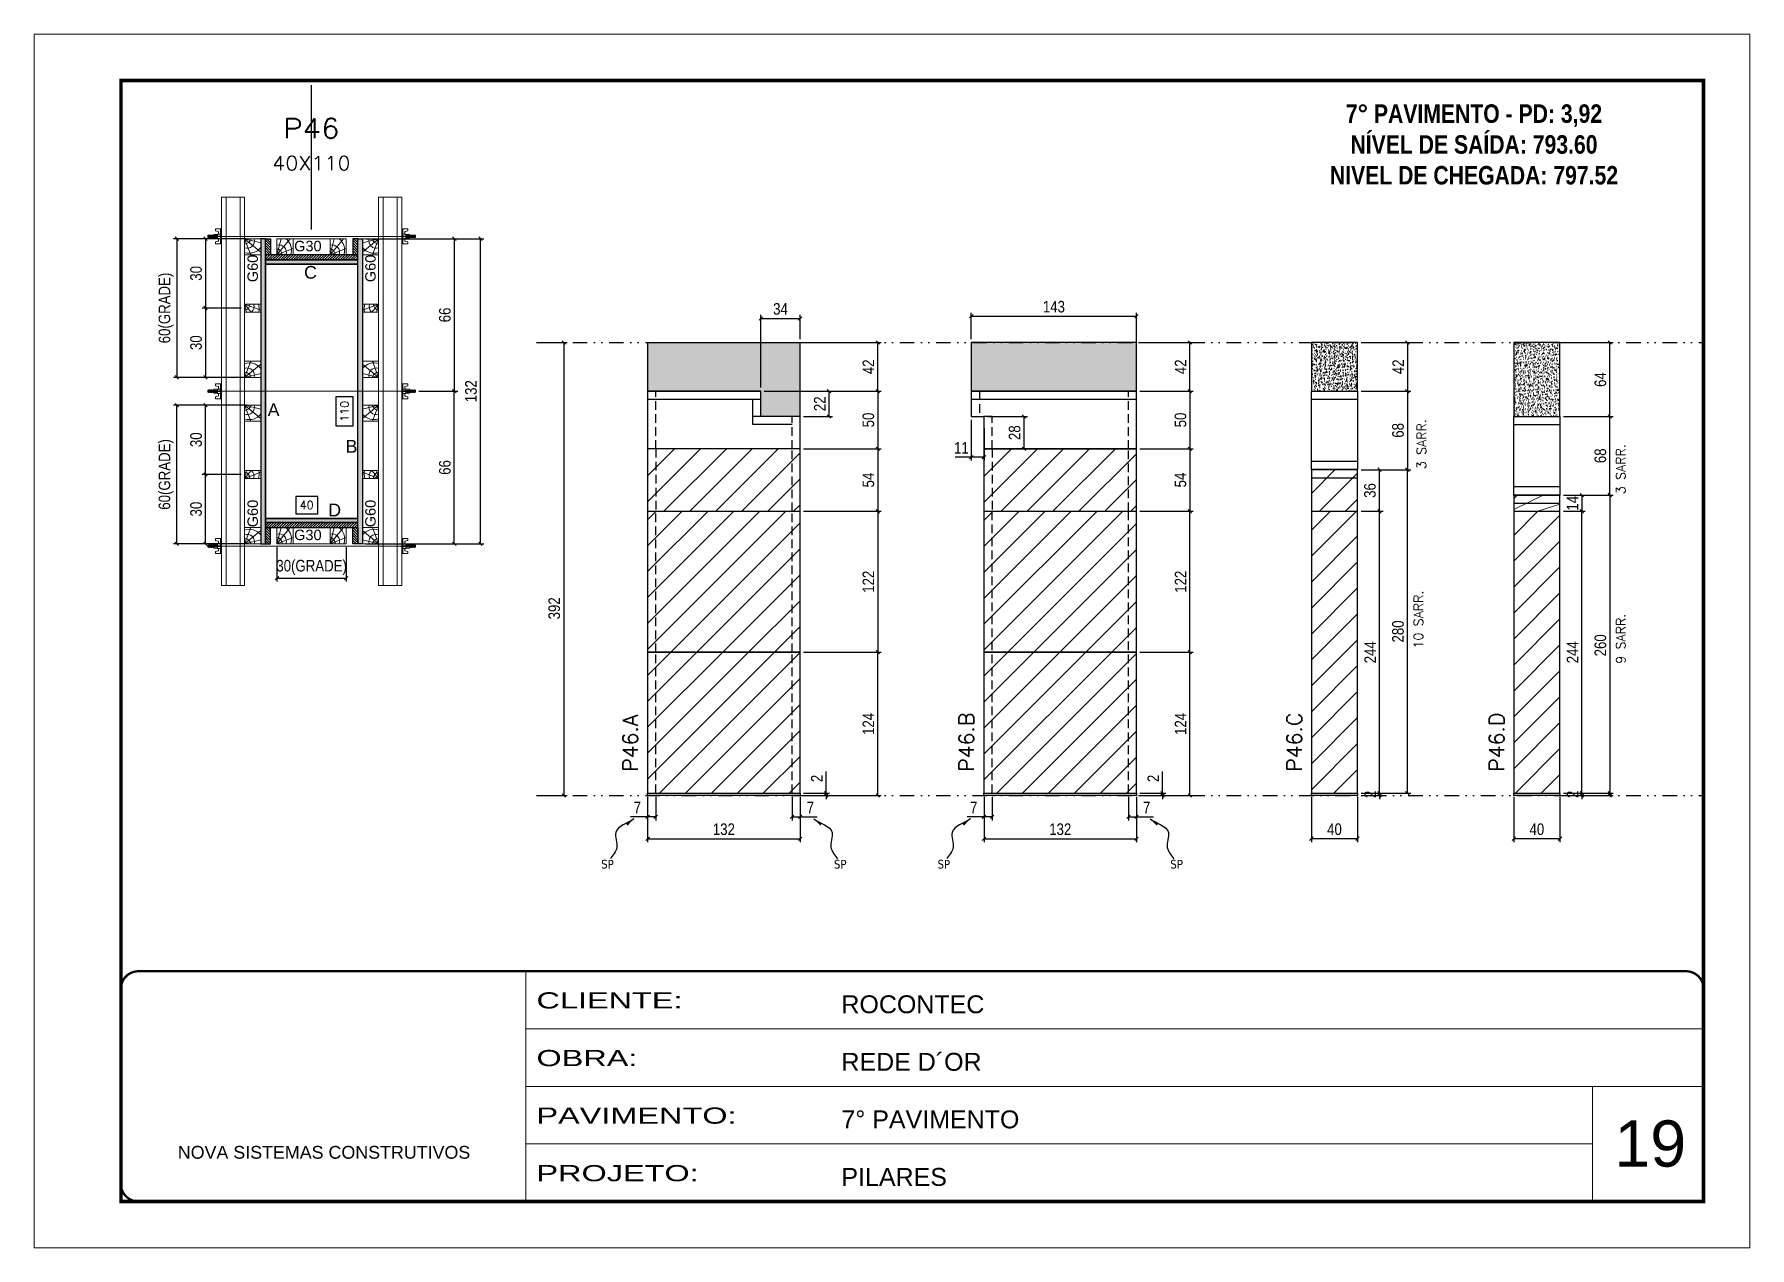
# Model space of a CAD drawing. Extents: x 28748 to 35002, y 14885 to 43501.
# Drawn here: x 31932 to 33417, y 37856 to 38906 of the extents above; entities that cross this region are included whole.
import ezdxf
from ezdxf.enums import TextEntityAlignment as Align

# ---------------------------------------------------------------- set-up
doc = ezdxf.new("R2010")
doc.units = 0
for name, pattern in [('CONTINUO', [0]), ('DASHED', [0.75, 0.5, -0.25]), ('DIVIDE2', [0.625, 0.25, -0.125, 0, -0.125, 0, -0.125]), ('HIDDEN', [0.375, 0.25, -0.125])]:
    doc.linetypes.add(name, pattern=pattern)
for name, color, linetype, lineweight in [('CARIMBO', 255, 'Continuous', 9), ('Folhas', 255, 'Continuous', 9), ('Hachura', 251, 'Continuous', 9), ('Madeira', 126, 'Continuous', 18), ('Perfil Metálico', 224, 'Continuous', 18), ('SARRAFO DE PRESSAO', 251, 'DASHED', 9), ('Texto Seção', 7, 'Continuous', 15)]:
    doc.layers.add(name, color=color, linetype=linetype, lineweight=lineweight)
for name, color, linetype in [('CHAPA', 1, 'Continuous'), ('COTA', 241, 'Continuous'), ('MEIO_PONT', 93, 'Continuous'), ('NOMENCLATURA', 7, 'Continuous'), ('Nível', 160, 'Continuous'), ('Painéis', 200, 'Continuous'), ('SARR_2.2x7', 40, 'Continuous'), ('SARRAFO', 251, 'Continuous'), ('Sarrafo de Pressão', 42, 'HIDDEN'), ('texto', 7, 'Continuous'), ('Texto de Titulo', 7, 'Continuous'), ('Texto Qtd Sarr', 242, 'Continuous'), ('TEXTO_GERAL', 7, 'Continuous')]:
    doc.layers.add(name, color=color, linetype=linetype)
doc.styles.add('ARIAL', font='arial.ttf')
doc.styles.add('COTA TECNICA', font='techl___.ttf', dxfattribs={"height": 10})
doc.styles.add('COTA TECNICA 2X', font='techl___.ttf', dxfattribs={"height": 10})
doc.styles.add('COTA TECNICA-50', font='techl___.ttf', dxfattribs={"height": 10})
doc.styles.add('REGUA-120', font='ROMANS.shx', dxfattribs={"height": 15})
doc.styles.add('ROMANC', font='techb___.ttf', dxfattribs={"height": 2.5})
doc.styles.add('ROMANS', font='romans.shx')
doc.styles.add('SANSSERIF', font='sas_____.pfb')
doc.styles.get("Standard").update_dxf_attribs({"font": 'arial.ttf'})
doc.styles.add('Tecnologia', font='')
doc.styles.get('Tecnologia').set_extended_font_data('Forgotten Futurist')
doc.dimstyles.new('COTA PAINEL-50', dxfattribs={"dimtxt": 10, "dimasz": 3, "dimexe": 3, "dimexo": 3, "dimgap": 3, "dimtad": 1, "dimdec": 1, "dimzin": 12, "dimdsep": 46, "dimtxsty": 'COTA TECNICA-50', "dimblk1": 'OBLIQUE', "dimblk2": 'OBLIQUE', "dimsah": 1, "dimcen": 0.9, "dimclrd": 4, "dimclre": 4, "dimclrt": 240, "dimadec": 1, "dimazin": 3, "dimtfac": 1, "dimtdec": 1, "dimtmove": 0, "dimatfit": 3, "dimfxl": 1, "dimtolj": 1, "dimtzin": 12, "dimarcsym": 0})
doc.dimstyles.new('PAINEL', dxfattribs={"dimtxt": 10, "dimasz": 3, "dimexe": 3, "dimexo": 3, "dimgap": 3, "dimtad": 1, "dimdec": 1, "dimzin": 12, "dimdsep": 46, "dimtxsty": 'COTA TECNICA', "dimblk1": 'OBLIQUE', "dimblk2": 'OBLIQUE', "dimsah": 1, "dimcen": 0.9, "dimclrd": 4, "dimclre": 4, "dimclrt": 240, "dimadec": 1, "dimazin": 3, "dimtfac": 1, "dimtdec": 1, "dimtmove": 0, "dimatfit": 3, "dimfxl": 1, "dimtolj": 1, "dimtzin": 12, "dimarcsym": 0})
doc.dimstyles.new('SECAO PILAR', dxfattribs={"dimtxt": 10, "dimasz": 3, "dimexe": 3, "dimexo": 3, "dimgap": 3, "dimtad": 1, "dimdec": 1, "dimlfac": 0.5, "dimzin": 12, "dimdsep": 46, "dimtxsty": 'COTA TECNICA 2X', "dimblk1": 'OBLIQUE', "dimblk2": 'OBLIQUE', "dimsah": 1, "dimcen": 0.9, "dimclrd": 256, "dimclre": 256, "dimclrt": 256, "dimadec": 1, "dimazin": 3, "dimtfac": 1, "dimtdec": 1, "dimtmove": 0, "dimatfit": 3, "dimfxl": 1, "dimtolj": 1, "dimtzin": 12, "dimarcsym": 0})
doc.dimstyles.new('SECÇÃO 2', dxfattribs={"dimtxt": 7, "dimasz": 6, "dimexe": 0.18, "dimexo": 2, "dimgap": -4, "dimtad": 3, "dimdec": 1, "dimlfac": 0.5, "dimzin": 12, "dimdsep": 46, "dimtxsty": 'ROMANS', "dimblk": 'ARCHTICK', "dimcen": 0.09, "dimse1": 1, "dimse2": 1, "dimsd1": 1, "dimsd2": 1, "dimclrd": 180, "dimclre": 5, "dimclrt": 1, "dimadec": 0, "dimazin": 3, "dimtfac": 1, "dimtdec": 1, "dimtofl": 0, "dimtmove": 0, "dimatfit": 3, "dimldrblk": 'ARCHTICK', "dimfxl": 1, "dimtolj": 1, "dimtzin": 0, "dimarcsym": 0})
doc.dimstyles.get("Standard").update_dxf_attribs({"dimtxt": 0.18, "dimasz": 0.18, "dimexe": 0.18, "dimexo": 0.0625, "dimgap": 0.09, "dimtad": 0, "dimtih": 1, "dimtoh": 1, "dimdec": 4, "dimzin": 0, "dimdsep": 46, "dimtxsty": 'Standard', "dimcen": 0.09, "dimadec": 0, "dimazin": 0, "dimtfac": 1, "dimtdec": 4, "dimtofl": 0, "dimtmove": 0, "dimatfit": 3, "dimfxl": 1, "dimtolj": 1, "dimtzin": 0, "dimarcsym": 0})
pattern_1 = [(45, (-100272.658, 8260.539), (-11.2253202, 11.2253202), [])]

msp = doc.modelspace()

# ---------------------------------------------------------------- texts
at = {"layer": 'CARIMBO', "style": 'ARIAL'}
msp.add_text('19', height=40, dxfattribs=at).set_placement((33299.7, 37926.59))
at = {"layer": 'NOMENCLATURA', "color": 2, "insert": (33178.17, 38872.5), "char_height": 16, "attachment_point": 2, "style": 'ROMANC'}
msp.add_mtext_dynamic_manual_height_columns('\\P7° PAVIMENTO - PD: 3,92\\PNÍVEL DE SAÍDA: 793.60\\PNIVEL DE CHEGADA: 797.52', width=300.2766, gutter_width=1, heights=[0], dxfattribs=at)
at = {"layer": 'texto', "color": 0, "char_height": 7.5, "attachment_point": 5}
for insert in [(32428.02, 38188.24), (32629.57, 38188.24), (32719.21, 38188.24), (32920.76, 38188.24)]:
    msp.add_mtext('{\\fTahoma|b0|i0|c0|p34;\\C4;SP}', dxfattribs=dict(at, insert=insert))
at = {"layer": 'Texto Seção', "color": 0, "linetype": 'Continuous', "style": 'SANSSERIF'}
for p in [(32120.89, 38691.96), (32222.83, 38691.96), (32120.89, 38479.88), (32222.83, 38479.88)]:
    msp.add_text('G60', height=9, rotation=90, dxfattribs=at).set_placement(p, align=Align.MIDDLE_LEFT)
at = {"layer": 'Texto Seção', "linetype": 'Continuous', "style": 'ROMANS'}
for s, p in [('3 SARR.', (33136.71, 38530.11)), ('3 SARR.', (33309.2, 38508.48)), ('10 SARR.', (33134.03, 38374.95)), ('9 SARR.', (33309.2, 38361.81))]:
    msp.add_text(s, height=8, rotation=90, dxfattribs=at).set_placement(p)
at = {"layer": 'Texto Seção', "char_height": 13, "width": 285.3299, "attachment_point": 7, "rotation": 90, "style": 'REGUA-120'}
for s, insert in [('P46.A', (32454.25, 38268.19)), ('P46.B', (32745.32, 38268.19)), ('P46.C', (33029.11, 38268.19)), ('P46.D', (33204.29, 38268.19))]:
    msp.add_mtext(s, dxfattribs=dict(at, insert=insert))
at = {"layer": 'TEXTO_GERAL', "style": 'ARIAL'}
for s, p in [('C', (32170.92, 38700.49)), ('A', (32138.97, 38581.56)), ('B', (32206.46, 38549.93)), ('D', (32191.87, 38494.8))]:
    msp.add_text(s, height=11, dxfattribs=at).set_placement(p, align=Align.MIDDLE_CENTER)
at = {"layer": 'TEXTO_GERAL', "color": 0, "linetype": 'Continuous', "char_height": 9, "width": 285.3299, "attachment_point": 7, "style": 'SANSSERIF'}
for insert in [(32156.78, 38718.61), (32156.78, 38468.61)]:
    msp.add_mtext('G30', dxfattribs=dict(at, insert=insert))

# ---------------------------------------------------------------- blocks, each defined once
blk = doc.blocks.new('9999999999')
at = {"color": 30, "linetype": 'CONTINUO'}
for p, q in [((98564.6, 34230.2), (98564.6, 34429.4)), ((98564.6, 34379.6), (99584, 34379.6)), ((98564.6, 34329.8), (99488, 34329.8)), ((99584, 34329.8), (99488, 34329.8)), ((99488, 34329.8), (99488, 34230.2)), ((98564.6, 34280), (99488, 34280))]:
    blk.add_line(p, q, dxfattribs=at)
at = {"color": 30, "linetype": 'CONTINUO', "const_width": 2}
blk.add_lwpolyline([(99584, 34230.2), (99584, 34414.4, 0.414214), (99569, 34429.4), (98229, 34429.4, 0.414214), (98214, 34414.4), (98214, 34245.2, 0.414214), (98229, 34230.2), (99584, 34230.2)], format="xyb", dxfattribs=at)
at = {"layer": 'Folhas'}
blk.add_lwpolyline([(98139, 34190.2), (99624, 34190.2), (99624, 35240.2), (98139, 35240.2)], close=True, dxfattribs=at)
at = {"layer": 'Folhas', "color": 30, "const_width": 3}
blk.add_lwpolyline([(98214, 34230.2), (99584, 34230.2), (99584, 35200.2), (98214, 35200.2)], close=True, dxfattribs=at)
at = {"color": 7, "linetype": 'Continuous', "ltscale": 5, "style": 'ARIAL'}
for s, height, p in [('ROCONTEC', 15.48, (98837.7, 34393.1)), ('REDE D´OR', 15.48, (98837.7, 34343.3)), ('7° PAVIMENTO', 15.483, (98837.7, 34293.5)), ('NOVA SISTEMAS CONSTRUTIVOS', 11.059, (98263.2, 34267.2)), ('PILARES', 15.48, (98837.7, 34243.7))]:
    blk.add_text(s, height=height, dxfattribs=at).set_placement(p)
at = {"layer": 'Folhas', "color": 7, "style": 'Tecnologia', "width": 1.5}
for s, p in [('CLIENTE:', (98573.7, 34397.2)), ('OBRA:', (98573.7, 34347.3)), ('PAVIMENTO:', (98573.7, 34297.5)), ('PROJETO:', (98573.7, 34247.7))]:
    blk.add_text(s, height=14, dxfattribs=at).set_placement(p)
blk = doc.blocks.new('_Oblique')
at = {"color": 0, "linetype": 'ByBlock', "lineweight": -2}
blk.add_line((-0.5, -0.5), (0.5, 0.5), dxfattribs=at)
blk = doc.blocks.new('*D379')
at = {"layer": 'COTA', "color": 4, "lineweight": -2, "transparency": 16777216}
for p, q in [((33037.4, 38246.7), (33037.4, 38207.4)), ((33077.4, 38246.7), (33077.4, 38207.4)), ((33037.4, 38210.4), (33077.4, 38210.4))]:
    blk.add_line(p, q, dxfattribs=at)
at = {"layer": 'Defpoints', "color": 0, "transparency": 16777216}
for p in [(33037.4, 38249.7), (33077.4, 38249.7), (33077.4, 38210.4)]:
    blk.add_point(p, dxfattribs=at)
at = {"layer": 'COTA', "color": 4, "lineweight": -2, "transparency": 16777216, "xscale": 3, "yscale": 3, "zscale": 3, "rotation": 180}
blk.add_blockref('_Oblique', (33037.4, 38210.4), dxfattribs=at)
at = {"layer": 'COTA', "color": 4, "lineweight": -2, "transparency": 16777216, "xscale": 3, "yscale": 3, "zscale": 3}
blk.add_blockref('_Oblique', (33077.4, 38210.4), dxfattribs=at)
at = {"layer": 'COTA', "color": 240, "transparency": 16777216, "insert": (33057.4, 38218.5), "char_height": 10, "attachment_point": 5, "style": 'COTA TECNICA'}
blk.add_mtext('\\A1;40', dxfattribs=at)
blk = doc.blocks.new('titulo1')
at = {"layer": 'Defpoints', "color": 252, "linetype": 'HIDDEN', "ltscale": 2}
blk.add_line((0, 0), (0, 125), dxfattribs=at)
at = {"layer": 'Defpoints', "style": 'ROMANS', "oblique": 15}
blk.add_attdef('FOLHA', text='', height=10, dxfattribs=at).set_placement((0, 15.6), align=Align.MIDDLE_CENTER)
at = {"layer": 'Texto Qtd Sarr', "color": 3, "style": 'ROMANS', "oblique": 15}
for tag, height, p in [('TITULO', 17, (0, 71.4)), ('SEÇÃO', 12, (0, 41.5))]:
    blk.add_attdef(tag, text='', height=height, dxfattribs=at).set_placement(p, align=Align.MIDDLE_CENTER)
blk = doc.blocks.new('*D380')
at = {"layer": 'COTA', "color": 4, "lineweight": -2, "transparency": 16777216}
for p, q in [((33080.4, 38249.7), (33099.4, 38249.7)), ((33080.4, 38247.7), (33099.4, 38247.7)), ((33096.4, 38249.7), (33096.4, 38252.7)), ((33096.4, 38247.7), (33096.4, 38249.7)), ((33096.4, 38247.7), (33096.4, 38244.7))]:
    blk.add_line(p, q, dxfattribs=at)
at = {"layer": 'Defpoints', "color": 0, "transparency": 16777216}
for p in [(33077.4, 38249.7), (33077.4, 38247.7), (33096.4, 38249.7)]:
    blk.add_point(p, dxfattribs=at)
at = {"layer": 'COTA', "color": 4, "lineweight": -2, "transparency": 16777216, "xscale": 3, "yscale": 3, "zscale": 3}
for p, rotation in [((33096.4, 38249.7), 270), ((33096.4, 38247.7), 90)]:
    blk.add_blockref('_Oblique', p, dxfattribs=dict(at, rotation=rotation))
at = {"layer": 'COTA', "color": 240, "transparency": 16777216, "insert": (33088.4, 38248.7), "char_height": 10, "attachment_point": 5, "rotation": 90, "style": 'COTA TECNICA-50'}
blk.add_mtext('\\A1;2', dxfattribs=at)
blk = doc.blocks.new('*D1531')
at = {"layer": 'COTA', "color": 4, "linetype": 'ByBlock', "lineweight": -2, "transparency": 16777216}
for p, q in [((33080.4, 38639.7), (33123.5, 38639.7)), ((33120.5, 38639.7), (33120.5, 38597.7)), ((33080.4, 38597.7), (33123.5, 38597.7))]:
    blk.add_line(p, q, dxfattribs=at)
at = {"layer": 'Defpoints', "color": 0, "linetype": 'ByBlock', "transparency": 16777216}
for p in [(33077.4, 38639.7), (33077.4, 38597.7), (33120.5, 38597.7)]:
    blk.add_point(p, dxfattribs=at)
at = {"layer": 'COTA', "color": 4, "linetype": 'ByBlock', "lineweight": -2, "transparency": 16777216, "xscale": 3, "yscale": 3, "zscale": 3}
for p, rotation in [((33120.5, 38639.7), 90), ((33120.5, 38597.7), 270)]:
    blk.add_blockref('_Oblique', p, dxfattribs=dict(at, rotation=rotation))
at = {"layer": 'COTA', "color": 240, "linetype": 'ByBlock', "transparency": 16777216, "insert": (33112.5, 38618.7), "char_height": 10, "attachment_point": 5, "rotation": 90, "style": 'COTA TECNICA'}
blk.add_mtext('\\A1;42', dxfattribs=at)
blk = doc.blocks.new('*D1532')
at = {"layer": 'COTA', "color": 4, "linetype": 'ByBlock', "lineweight": -2, "transparency": 16777216}
for p, q in [((33080.4, 38529.7), (33123.5, 38529.7)), ((33120.5, 38249.7), (33120.5, 38529.7)), ((33080.4, 38249.7), (33123.5, 38249.7))]:
    blk.add_line(p, q, dxfattribs=at)
at = {"layer": 'Defpoints', "color": 0, "linetype": 'ByBlock', "transparency": 16777216}
for p in [(33077.4, 38529.7), (33120.5, 38529.7), (33077.4, 38249.7)]:
    blk.add_point(p, dxfattribs=at)
at = {"layer": 'COTA', "color": 4, "linetype": 'ByBlock', "lineweight": -2, "transparency": 16777216, "xscale": 3, "yscale": 3, "zscale": 3}
for p, rotation in [((33120.5, 38529.7), 90), ((33120.5, 38249.7), 270)]:
    blk.add_blockref('_Oblique', p, dxfattribs=dict(at, rotation=rotation))
at = {"layer": 'COTA', "color": 240, "linetype": 'ByBlock', "transparency": 16777216, "insert": (33112.4, 38389.7), "char_height": 10, "attachment_point": 5, "rotation": 90, "style": 'COTA TECNICA'}
blk.add_mtext('\\A1;280', dxfattribs=at)
blk = doc.blocks.new('*D1533')
at = {"layer": 'COTA', "color": 4, "linetype": 'ByBlock', "lineweight": -2, "transparency": 16777216}
for p, q in [((32369.5, 38639.7), (32393.2, 38639.7)), ((32390.2, 38639.7), (32390.2, 38247.7)), ((32369.5, 38247.7), (32393.2, 38247.7))]:
    blk.add_line(p, q, dxfattribs=at)
at = {"layer": 'Defpoints', "color": 0, "linetype": 'ByBlock', "transparency": 16777216}
for p in [(32366.5, 38639.7), (32366.5, 38247.7), (32390.2, 38247.7)]:
    blk.add_point(p, dxfattribs=at)
at = {"layer": 'COTA', "color": 4, "linetype": 'ByBlock', "lineweight": -2, "transparency": 16777216, "xscale": 3, "yscale": 3, "zscale": 3}
for p, rotation in [((32390.2, 38639.7), 90), ((32390.2, 38247.7), 270)]:
    blk.add_blockref('_Oblique', p, dxfattribs=dict(at, rotation=rotation))
at = {"layer": 'COTA', "color": 240, "linetype": 'ByBlock', "transparency": 16777216, "insert": (32382, 38409.7), "char_height": 10, "attachment_point": 5, "rotation": 90, "style": 'COTA TECNICA'}
blk.add_mtext('\\A1;392', dxfattribs=at)
blk = doc.blocks.new('*D381')
at = {"layer": 'COTA', "color": 4, "lineweight": -2, "transparency": 16777216}
for p, q in [((32462.8, 38246.7), (32462.8, 38207.3)), ((32594.8, 38246.7), (32594.8, 38207.3)), ((32462.8, 38210.3), (32594.8, 38210.3))]:
    blk.add_line(p, q, dxfattribs=at)
at = {"layer": 'Defpoints', "color": 0, "transparency": 16777216}
for p in [(32462.8, 38249.7), (32594.8, 38249.7), (32594.8, 38210.3)]:
    blk.add_point(p, dxfattribs=at)
at = {"layer": 'COTA', "color": 4, "lineweight": -2, "transparency": 16777216, "xscale": 3, "yscale": 3, "zscale": 3, "rotation": 180}
blk.add_blockref('_Oblique', (32462.8, 38210.3), dxfattribs=at)
at = {"layer": 'COTA', "color": 4, "lineweight": -2, "transparency": 16777216, "xscale": 3, "yscale": 3, "zscale": 3}
blk.add_blockref('_Oblique', (32594.8, 38210.3), dxfattribs=at)
at = {"layer": 'COTA', "color": 240, "transparency": 16777216, "insert": (32528.8, 38218.5), "char_height": 10, "attachment_point": 5, "style": 'COTA TECNICA'}
blk.add_mtext('\\A1;132', dxfattribs=at)
blk = doc.blocks.new('*D382')
at = {"layer": 'COTA', "color": 4, "lineweight": -2, "transparency": 16777216}
for p, q in [((32462.8, 38244.7), (32462.8, 38226.2)), ((32469.8, 38246.7), (32469.8, 38226.2)), ((32462.8, 38229.2), (32448.1, 38229.2)), ((32469.8, 38229.2), (32462.8, 38229.2))]:
    blk.add_line(p, q, dxfattribs=at)
at = {"layer": 'Defpoints', "color": 0, "transparency": 16777216}
for p in [(32462.8, 38247.7), (32469.8, 38249.7), (32462.8, 38229.2)]:
    blk.add_point(p, dxfattribs=at)
at = {"layer": 'COTA', "color": 4, "lineweight": -2, "transparency": 16777216, "xscale": 3, "yscale": 3, "zscale": 3, "rotation": 180}
blk.add_blockref('_Oblique', (32462.8, 38229.2), dxfattribs=at)
at = {"layer": 'COTA', "color": 4, "lineweight": -2, "transparency": 16777216, "xscale": 3, "yscale": 3, "zscale": 3}
blk.add_blockref('_Oblique', (32469.8, 38229.2), dxfattribs=at)
at = {"layer": 'COTA', "color": 240, "transparency": 16777216, "insert": (32453.9, 38237.3), "char_height": 10, "attachment_point": 5, "style": 'COTA TECNICA-50'}
blk.add_mtext('\\A1;7', dxfattribs=at)
blk = doc.blocks.new('*D383')
at = {"layer": 'COTA', "color": 4, "lineweight": -2, "transparency": 16777216}
for p, q in [((32587.8, 38246.7), (32587.8, 38226.2)), ((32594.8, 38244.7), (32594.8, 38226.2)), ((32587.8, 38229.2), (32594.8, 38229.2)), ((32594.8, 38229.2), (32609.5, 38229.2))]:
    blk.add_line(p, q, dxfattribs=at)
at = {"layer": 'Defpoints', "color": 0, "transparency": 16777216}
for p in [(32587.8, 38249.7), (32594.8, 38247.7), (32594.8, 38229.2)]:
    blk.add_point(p, dxfattribs=at)
at = {"layer": 'COTA', "color": 4, "lineweight": -2, "transparency": 16777216, "xscale": 3, "yscale": 3, "zscale": 3, "rotation": 180}
blk.add_blockref('_Oblique', (32587.8, 38229.2), dxfattribs=at)
at = {"layer": 'COTA', "color": 4, "lineweight": -2, "transparency": 16777216, "xscale": 3, "yscale": 3, "zscale": 3}
blk.add_blockref('_Oblique', (32594.8, 38229.2), dxfattribs=at)
at = {"layer": 'COTA', "color": 240, "transparency": 16777216, "insert": (32603.7, 38237.3), "char_height": 10, "attachment_point": 5, "style": 'COTA TECNICA-50'}
blk.add_mtext('\\A1;7', dxfattribs=at)
blk = doc.blocks.new('*D384')
at = {"layer": 'COTA', "color": 4, "lineweight": -2, "transparency": 16777216}
for p, q in [((32597.8, 38371.7), (32665, 38371.7)), ((32662, 38247.7), (32662, 38371.7)), ((32597.8, 38247.7), (32665, 38247.7))]:
    blk.add_line(p, q, dxfattribs=at)
at = {"layer": 'Defpoints', "color": 0, "transparency": 16777216}
for p in [(32594.8, 38371.7), (32662, 38371.7), (32594.8, 38247.7)]:
    blk.add_point(p, dxfattribs=at)
at = {"layer": 'COTA', "color": 4, "lineweight": -2, "transparency": 16777216, "xscale": 3, "yscale": 3, "zscale": 3}
for p, rotation in [((32662, 38371.7), 90), ((32662, 38247.7), 270)]:
    blk.add_blockref('_Oblique', p, dxfattribs=dict(at, rotation=rotation))
at = {"layer": 'COTA', "color": 240, "transparency": 16777216, "insert": (32653.9, 38309.7), "char_height": 10, "attachment_point": 5, "rotation": 90, "style": 'COTA TECNICA-50'}
blk.add_mtext('\\A1;124', dxfattribs=at)
blk = doc.blocks.new('*D385')
at = {"layer": 'COTA', "color": 4, "lineweight": -2, "transparency": 16777216}
for p, q in [((32617.3, 38249.7), (32617.3, 38268.5)), ((32597.8, 38249.7), (32620.3, 38249.7)), ((32597.8, 38247.7), (32620.3, 38247.7)), ((32617.3, 38247.7), (32617.3, 38249.7)), ((32617.3, 38247.7), (32617.3, 38244.7))]:
    blk.add_line(p, q, dxfattribs=at)
at = {"layer": 'Defpoints', "color": 0, "transparency": 16777216}
for p in [(32594.8, 38249.7), (32594.8, 38247.7), (32617.3, 38247.7)]:
    blk.add_point(p, dxfattribs=at)
at = {"layer": 'COTA', "color": 4, "lineweight": -2, "transparency": 16777216, "xscale": 3, "yscale": 3, "zscale": 3}
for p, rotation in [((32617.3, 38249.7), 270), ((32617.3, 38247.7), 90)]:
    blk.add_blockref('_Oblique', p, dxfattribs=dict(at, rotation=rotation))
at = {"layer": 'COTA', "color": 240, "transparency": 16777216, "insert": (32609.3, 38262.5), "char_height": 10, "attachment_point": 5, "rotation": 90, "style": 'COTA TECNICA-50'}
blk.add_mtext('\\A1;2', dxfattribs=at)
blk = doc.blocks.new('*D386')
at = {"layer": 'COTA', "color": 4, "linetype": 'ByBlock', "lineweight": -2, "transparency": 16777216}
for p, q in [((32597.8, 38493.7), (32665, 38493.7)), ((32662, 38493.7), (32662, 38371.7)), ((32597.8, 38371.7), (32665, 38371.7))]:
    blk.add_line(p, q, dxfattribs=at)
at = {"layer": 'Defpoints', "color": 0, "linetype": 'ByBlock', "transparency": 16777216}
for p in [(32594.8, 38493.7), (32594.8, 38371.7), (32662, 38371.7)]:
    blk.add_point(p, dxfattribs=at)
at = {"layer": 'COTA', "color": 4, "linetype": 'ByBlock', "lineweight": -2, "transparency": 16777216, "xscale": 3, "yscale": 3, "zscale": 3}
for p, rotation in [((32662, 38493.7), 90), ((32662, 38371.7), 270)]:
    blk.add_blockref('_Oblique', p, dxfattribs=dict(at, rotation=rotation))
at = {"layer": 'COTA', "color": 240, "linetype": 'ByBlock', "transparency": 16777216, "insert": (32653.9, 38432.7), "char_height": 10, "attachment_point": 5, "rotation": 90, "style": 'COTA TECNICA'}
blk.add_mtext('\\A1;122', dxfattribs=at)
blk = doc.blocks.new('*D387')
at = {"layer": 'COTA', "color": 4, "lineweight": -2, "transparency": 16777216}
for p, q in [((33212.6, 38246.7), (33212.6, 38207.4)), ((33252.6, 38246.7), (33252.6, 38207.4)), ((33212.6, 38210.4), (33252.6, 38210.4))]:
    blk.add_line(p, q, dxfattribs=at)
at = {"layer": 'Defpoints', "color": 0, "transparency": 16777216}
for p in [(33212.6, 38249.7), (33252.6, 38249.7), (33252.6, 38210.4)]:
    blk.add_point(p, dxfattribs=at)
at = {"layer": 'COTA', "color": 4, "lineweight": -2, "transparency": 16777216, "xscale": 3, "yscale": 3, "zscale": 3, "rotation": 180}
blk.add_blockref('_Oblique', (33212.6, 38210.4), dxfattribs=at)
at = {"layer": 'COTA', "color": 4, "lineweight": -2, "transparency": 16777216, "xscale": 3, "yscale": 3, "zscale": 3}
blk.add_blockref('_Oblique', (33252.6, 38210.4), dxfattribs=at)
at = {"layer": 'COTA', "color": 240, "transparency": 16777216, "insert": (33232.6, 38218.5), "char_height": 10, "attachment_point": 5, "style": 'COTA TECNICA'}
blk.add_mtext('\\A1;40', dxfattribs=at)
blk = doc.blocks.new('*D388')
at = {"layer": 'COTA', "color": 4, "lineweight": -2, "transparency": 16777216}
for p, q in [((33255.6, 38249.7), (33274.5, 38249.7)), ((33255.6, 38247.7), (33274.5, 38247.7)), ((33271.5, 38249.7), (33271.5, 38252.7)), ((33271.5, 38247.7), (33271.5, 38249.7)), ((33271.5, 38247.7), (33271.5, 38244.7))]:
    blk.add_line(p, q, dxfattribs=at)
at = {"layer": 'Defpoints', "color": 0, "transparency": 16777216}
for p in [(33252.6, 38249.7), (33252.6, 38247.7), (33271.5, 38249.7)]:
    blk.add_point(p, dxfattribs=at)
at = {"layer": 'COTA', "color": 4, "lineweight": -2, "transparency": 16777216, "xscale": 3, "yscale": 3, "zscale": 3}
for p, rotation in [((33271.5, 38249.7), 270), ((33271.5, 38247.7), 90)]:
    blk.add_blockref('_Oblique', p, dxfattribs=dict(at, rotation=rotation))
at = {"layer": 'COTA', "color": 240, "transparency": 16777216, "insert": (33263.5, 38248.7), "char_height": 10, "attachment_point": 5, "rotation": 90, "style": 'COTA TECNICA-50'}
blk.add_mtext('\\A1;2', dxfattribs=at)
blk = doc.blocks.new('*D389')
at = {"layer": 'COTA', "color": 4, "linetype": 'ByBlock', "lineweight": -2, "transparency": 16777216}
for p, q in [((32597.8, 38597.7), (32665, 38597.7)), ((32662, 38597.7), (32662, 38547.7)), ((32597.8, 38547.7), (32665, 38547.7))]:
    blk.add_line(p, q, dxfattribs=at)
at = {"layer": 'Defpoints', "color": 0, "linetype": 'ByBlock', "transparency": 16777216}
for p in [(32594.8, 38597.7), (32594.8, 38547.7), (32662, 38547.7)]:
    blk.add_point(p, dxfattribs=at)
at = {"layer": 'COTA', "color": 4, "linetype": 'ByBlock', "lineweight": -2, "transparency": 16777216, "xscale": 3, "yscale": 3, "zscale": 3}
for p, rotation in [((32662, 38597.7), 90), ((32662, 38547.7), 270)]:
    blk.add_blockref('_Oblique', p, dxfattribs=dict(at, rotation=rotation))
at = {"layer": 'COTA', "color": 240, "linetype": 'ByBlock', "transparency": 16777216, "insert": (32653.9, 38572.7), "char_height": 10, "attachment_point": 5, "rotation": 90, "style": 'COTA TECNICA'}
blk.add_mtext('\\A1;50', dxfattribs=at)
blk = doc.blocks.new('*D390')
at = {"layer": 'COTA', "color": 4, "lineweight": -2, "transparency": 16777216}
for p, q in [((32754, 38246.7), (32754, 38207.3)), ((32886, 38246.7), (32886, 38207.3)), ((32754, 38210.3), (32886, 38210.3))]:
    blk.add_line(p, q, dxfattribs=at)
at = {"layer": 'Defpoints', "color": 0, "transparency": 16777216}
for p in [(32754, 38249.7), (32886, 38249.7), (32886, 38210.3)]:
    blk.add_point(p, dxfattribs=at)
at = {"layer": 'COTA', "color": 4, "lineweight": -2, "transparency": 16777216, "xscale": 3, "yscale": 3, "zscale": 3, "rotation": 180}
blk.add_blockref('_Oblique', (32754, 38210.3), dxfattribs=at)
at = {"layer": 'COTA', "color": 4, "lineweight": -2, "transparency": 16777216, "xscale": 3, "yscale": 3, "zscale": 3}
blk.add_blockref('_Oblique', (32886, 38210.3), dxfattribs=at)
at = {"layer": 'COTA', "color": 240, "transparency": 16777216, "insert": (32820, 38218.5), "char_height": 10, "attachment_point": 5, "style": 'COTA TECNICA'}
blk.add_mtext('\\A1;132', dxfattribs=at)
blk = doc.blocks.new('*D391')
at = {"layer": 'COTA', "color": 4, "lineweight": -2, "transparency": 16777216}
for p, q in [((32889, 38639.7), (32935.2, 38639.7)), ((32932.2, 38597.7), (32932.2, 38639.7)), ((32889, 38597.7), (32935.2, 38597.7))]:
    blk.add_line(p, q, dxfattribs=at)
at = {"layer": 'Defpoints', "color": 0, "transparency": 16777216}
for p in [(32886, 38639.7), (32932.2, 38639.7), (32886, 38597.7)]:
    blk.add_point(p, dxfattribs=at)
at = {"layer": 'COTA', "color": 4, "lineweight": -2, "transparency": 16777216, "xscale": 3, "yscale": 3, "zscale": 3}
for p, rotation in [((32932.2, 38639.7), 90), ((32932.2, 38597.7), 270)]:
    blk.add_blockref('_Oblique', p, dxfattribs=dict(at, rotation=rotation))
at = {"layer": 'COTA', "color": 240, "transparency": 16777216, "insert": (32924.2, 38618.7), "char_height": 10, "attachment_point": 5, "rotation": 90, "style": 'COTA TECNICA'}
blk.add_mtext('\\A1;42', dxfattribs=at)
blk = doc.blocks.new('*D392')
at = {"layer": 'COTA', "color": 4, "lineweight": -2, "transparency": 16777216}
for p, q in [((32754, 38244.7), (32754, 38226.2)), ((32761, 38246.7), (32761, 38226.2)), ((32754, 38229.2), (32739.3, 38229.2)), ((32761, 38229.2), (32754, 38229.2))]:
    blk.add_line(p, q, dxfattribs=at)
at = {"layer": 'Defpoints', "color": 0, "transparency": 16777216}
for p in [(32754, 38247.7), (32761, 38249.7), (32754, 38229.2)]:
    blk.add_point(p, dxfattribs=at)
at = {"layer": 'COTA', "color": 4, "lineweight": -2, "transparency": 16777216, "xscale": 3, "yscale": 3, "zscale": 3, "rotation": 180}
blk.add_blockref('_Oblique', (32754, 38229.2), dxfattribs=at)
at = {"layer": 'COTA', "color": 4, "lineweight": -2, "transparency": 16777216, "xscale": 3, "yscale": 3, "zscale": 3}
blk.add_blockref('_Oblique', (32761, 38229.2), dxfattribs=at)
at = {"layer": 'COTA', "color": 240, "transparency": 16777216, "insert": (32745.1, 38237.3), "char_height": 10, "attachment_point": 5, "style": 'COTA TECNICA-50'}
blk.add_mtext('\\A1;7', dxfattribs=at)
blk = doc.blocks.new('*D393')
at = {"layer": 'COTA', "color": 4, "lineweight": -2, "transparency": 16777216}
for p, q in [((32879, 38246.7), (32879, 38226.2)), ((32886, 38244.7), (32886, 38226.2)), ((32879, 38229.2), (32886, 38229.2)), ((32886, 38229.2), (32900.7, 38229.2))]:
    blk.add_line(p, q, dxfattribs=at)
at = {"layer": 'Defpoints', "color": 0, "transparency": 16777216}
for p in [(32879, 38249.7), (32886, 38247.7), (32886, 38229.2)]:
    blk.add_point(p, dxfattribs=at)
at = {"layer": 'COTA', "color": 4, "lineweight": -2, "transparency": 16777216, "xscale": 3, "yscale": 3, "zscale": 3, "rotation": 180}
blk.add_blockref('_Oblique', (32879, 38229.2), dxfattribs=at)
at = {"layer": 'COTA', "color": 4, "lineweight": -2, "transparency": 16777216, "xscale": 3, "yscale": 3, "zscale": 3}
blk.add_blockref('_Oblique', (32886, 38229.2), dxfattribs=at)
at = {"layer": 'COTA', "color": 240, "transparency": 16777216, "insert": (32894.8, 38237.3), "char_height": 10, "attachment_point": 5, "style": 'COTA TECNICA-50'}
blk.add_mtext('\\A1;7', dxfattribs=at)
blk = doc.blocks.new('*D394')
at = {"layer": 'COTA', "color": 4, "lineweight": -2, "transparency": 16777216}
for p, q in [((32889, 38371.7), (32935.2, 38371.7)), ((32932.2, 38247.7), (32932.2, 38371.7)), ((32889, 38247.7), (32935.2, 38247.7))]:
    blk.add_line(p, q, dxfattribs=at)
at = {"layer": 'Defpoints', "color": 0, "transparency": 16777216}
for p in [(32886, 38371.7), (32932.2, 38371.7), (32886, 38247.7)]:
    blk.add_point(p, dxfattribs=at)
at = {"layer": 'COTA', "color": 4, "lineweight": -2, "transparency": 16777216, "xscale": 3, "yscale": 3, "zscale": 3}
for p, rotation in [((32932.2, 38371.7), 90), ((32932.2, 38247.7), 270)]:
    blk.add_blockref('_Oblique', p, dxfattribs=dict(at, rotation=rotation))
at = {"layer": 'COTA', "color": 240, "transparency": 16777216, "insert": (32924.2, 38309.7), "char_height": 10, "attachment_point": 5, "rotation": 90, "style": 'COTA TECNICA-50'}
blk.add_mtext('\\A1;124', dxfattribs=at)
blk = doc.blocks.new('*D395')
at = {"layer": 'COTA', "color": 4, "lineweight": -2, "transparency": 16777216}
for p, q in [((32908.5, 38249.7), (32908.5, 38268.5)), ((32889, 38249.7), (32911.5, 38249.7)), ((32889, 38247.7), (32911.5, 38247.7)), ((32908.5, 38247.7), (32908.5, 38249.7)), ((32908.5, 38247.7), (32908.5, 38244.7))]:
    blk.add_line(p, q, dxfattribs=at)
at = {"layer": 'Defpoints', "color": 0, "transparency": 16777216}
for p in [(32886, 38249.7), (32886, 38247.7), (32908.5, 38247.7)]:
    blk.add_point(p, dxfattribs=at)
at = {"layer": 'COTA', "color": 4, "lineweight": -2, "transparency": 16777216, "xscale": 3, "yscale": 3, "zscale": 3}
for p, rotation in [((32908.5, 38249.7), 270), ((32908.5, 38247.7), 90)]:
    blk.add_blockref('_Oblique', p, dxfattribs=dict(at, rotation=rotation))
at = {"layer": 'COTA', "color": 240, "transparency": 16777216, "insert": (32900.5, 38262.5), "char_height": 10, "attachment_point": 5, "rotation": 90, "style": 'COTA TECNICA-50'}
blk.add_mtext('\\A1;2', dxfattribs=at)
blk = doc.blocks.new('*D396')
at = {"layer": 'COTA', "color": 4, "linetype": 'ByBlock', "lineweight": -2, "transparency": 16777216}
for p, q in [((32889, 38597.7), (32935.2, 38597.7)), ((32932.2, 38597.7), (32932.2, 38547.7)), ((32889, 38547.7), (32935.2, 38547.7))]:
    blk.add_line(p, q, dxfattribs=at)
at = {"layer": 'Defpoints', "color": 0, "linetype": 'ByBlock', "transparency": 16777216}
for p in [(32886, 38597.7), (32886, 38547.7), (32932.2, 38547.7)]:
    blk.add_point(p, dxfattribs=at)
at = {"layer": 'COTA', "color": 4, "linetype": 'ByBlock', "lineweight": -2, "transparency": 16777216, "xscale": 3, "yscale": 3, "zscale": 3}
for p, rotation in [((32932.2, 38597.7), 90), ((32932.2, 38547.7), 270)]:
    blk.add_blockref('_Oblique', p, dxfattribs=dict(at, rotation=rotation))
at = {"layer": 'COTA', "color": 240, "linetype": 'ByBlock', "transparency": 16777216, "insert": (32924.1, 38572.7), "char_height": 10, "attachment_point": 5, "rotation": 90, "style": 'COTA TECNICA'}
blk.add_mtext('\\A1;50', dxfattribs=at)
blk = doc.blocks.new('*D1534')
at = {"layer": 'COTA', "color": 4, "linetype": 'ByBlock', "lineweight": -2, "transparency": 16777216}
for p, q in [((32889, 38493.7), (32935.2, 38493.7)), ((32932.2, 38371.7), (32932.2, 38493.7)), ((32889, 38371.7), (32935.2, 38371.7))]:
    blk.add_line(p, q, dxfattribs=at)
at = {"layer": 'Defpoints', "color": 0, "linetype": 'ByBlock', "transparency": 16777216}
for p in [(32886, 38493.7), (32932.2, 38493.7), (32886, 38371.7)]:
    blk.add_point(p, dxfattribs=at)
at = {"layer": 'COTA', "color": 4, "linetype": 'ByBlock', "lineweight": -2, "transparency": 16777216, "xscale": 3, "yscale": 3, "zscale": 3}
for p, rotation in [((32932.2, 38493.7), 90), ((32932.2, 38371.7), 270)]:
    blk.add_blockref('_Oblique', p, dxfattribs=dict(at, rotation=rotation))
at = {"layer": 'COTA', "color": 240, "linetype": 'ByBlock', "transparency": 16777216, "insert": (32924.2, 38432.7), "char_height": 10, "attachment_point": 5, "rotation": 90, "style": 'COTA TECNICA'}
blk.add_mtext('\\A1;122', dxfattribs=at)
blk = doc.blocks.new('*D1535')
at = {"layer": 'COTA', "color": 4, "linetype": 'ByBlock', "lineweight": -2, "transparency": 16777216}
for p, q in [((32563.8, 38597.7), (32622.8, 38597.7)), ((32619.8, 38597.7), (32619.8, 38575.7)), ((32597.8, 38575.7), (32622.8, 38575.7))]:
    blk.add_line(p, q, dxfattribs=at)
at = {"layer": 'Defpoints', "color": 0, "linetype": 'ByBlock', "transparency": 16777216}
for p in [(32560.8, 38597.7), (32594.8, 38575.7), (32619.8, 38575.7)]:
    blk.add_point(p, dxfattribs=at)
at = {"layer": 'COTA', "color": 4, "linetype": 'ByBlock', "lineweight": -2, "transparency": 16777216, "xscale": 3, "yscale": 3, "zscale": 3}
for p, rotation in [((32619.8, 38597.7), 90), ((32619.8, 38575.7), 270)]:
    blk.add_blockref('_Oblique', p, dxfattribs=dict(at, rotation=rotation))
at = {"layer": 'COTA', "color": 240, "linetype": 'ByBlock', "transparency": 16777216, "insert": (32611.8, 38586.7), "char_height": 10, "attachment_point": 5, "rotation": 90, "style": 'COTA TECNICA'}
blk.add_mtext('\\A1;22', dxfattribs=at)
blk = doc.blocks.new('*D397')
at = {"layer": 'COTA', "color": 180, "lineweight": -2, "transparency": 16777216}
for p, q in [((32207.9, 38592.7), (32192.9, 38592.7)), ((32192.9, 38592.7), (32192.9, 38567.7)), ((32207.9, 38567.7), (32207.9, 38592.7)), ((32192.9, 38567.7), (32207.9, 38567.7))]:
    blk.add_line(p, q, dxfattribs=at)
at = {"layer": 'Defpoints', "color": 0, "transparency": 16777216}
for p in [(32211.9, 38707.6), (32211.9, 38707.6), (32211.9, 38487.6)]:
    blk.add_point(p, dxfattribs=at)
at = {"layer": 'COTA', "color": 1, "transparency": 16777216, "insert": (32200.4, 38580.2), "char_height": 7, "attachment_point": 5, "rotation": 90, "style": 'ROMANS'}
blk.add_mtext('\\A1;110', dxfattribs=at)
blk = doc.blocks.new('_ArchTick')
at = {"color": 0, "linetype": 'ByBlock', "const_width": 0.15}
blk.add_lwpolyline([(-0.5, -0.5), (0.5, 0.5)], dxfattribs=at)
blk = doc.blocks.new('*D398')
at = {"layer": 'COTA', "lineweight": -2, "transparency": 16777216}
for p, q in [((32218.9, 38729.6), (32321.1, 38729.6)), ((32318.1, 38465.6), (32318.1, 38729.6)), ((32218.9, 38465.6), (32321.1, 38465.6))]:
    blk.add_line(p, q, dxfattribs=at)
at = {"layer": 'Defpoints', "color": 0, "transparency": 16777216}
for p in [(32215.9, 38729.6), (32318.1, 38729.6), (32215.9, 38465.6)]:
    blk.add_point(p, dxfattribs=at)
at = {"layer": 'COTA', "lineweight": -2, "transparency": 16777216, "xscale": 3, "yscale": 3, "zscale": 3}
for p, rotation in [((32318.1, 38729.6), 90), ((32318.1, 38465.6), 270)]:
    blk.add_blockref('_Oblique', p, dxfattribs=dict(at, rotation=rotation))
at = {"layer": 'COTA', "transparency": 16777216, "insert": (32309.9, 38597.6), "char_height": 10, "attachment_point": 5, "rotation": 90, "style": 'COTA TECNICA 2X'}
blk.add_mtext('\\A1;132', dxfattribs=at)
blk = doc.blocks.new('*D399')
at = {"layer": 'COTA', "lineweight": -2, "transparency": 16777216}
for p, q in [((32264.7, 38597.6), (32298.4, 38597.6)), ((32295.4, 38465.6), (32295.4, 38597.6)), ((32252.9, 38465.6), (32298.4, 38465.6))]:
    blk.add_line(p, q, dxfattribs=at)
at = {"layer": 'Defpoints', "color": 0, "transparency": 16777216}
for p in [(32261.7, 38597.6), (32295.4, 38597.6), (32249.9, 38465.6)]:
    blk.add_point(p, dxfattribs=at)
at = {"layer": 'COTA', "lineweight": -2, "transparency": 16777216, "xscale": 3, "yscale": 3, "zscale": 3}
for p, rotation in [((32295.4, 38597.6), 90), ((32295.4, 38465.6), 270)]:
    blk.add_blockref('_Oblique', p, dxfattribs=dict(at, rotation=rotation))
at = {"layer": 'COTA', "transparency": 16777216, "insert": (32287.3, 38531.6), "char_height": 10, "attachment_point": 5, "rotation": 90, "style": 'COTA TECNICA 2X'}
blk.add_mtext('\\A1;66', dxfattribs=at)
blk = doc.blocks.new('*D400')
at = {"layer": 'COTA', "lineweight": -2, "transparency": 16777216}
for p, q in [((32252.9, 38729.6), (32298.4, 38729.6)), ((32295.4, 38729.6), (32295.4, 38597.6)), ((32264.7, 38597.6), (32298.4, 38597.6))]:
    blk.add_line(p, q, dxfattribs=at)
at = {"layer": 'Defpoints', "color": 0, "transparency": 16777216}
for p in [(32249.9, 38729.6), (32261.7, 38597.6), (32295.4, 38597.6)]:
    blk.add_point(p, dxfattribs=at)
at = {"layer": 'COTA', "lineweight": -2, "transparency": 16777216, "xscale": 3, "yscale": 3, "zscale": 3}
for p, rotation in [((32295.4, 38729.6), 90), ((32295.4, 38597.6), 270)]:
    blk.add_blockref('_Oblique', p, dxfattribs=dict(at, rotation=rotation))
at = {"layer": 'COTA', "transparency": 16777216, "insert": (32287.3, 38663.6), "char_height": 10, "attachment_point": 5, "rotation": 90, "style": 'COTA TECNICA 2X'}
blk.add_mtext('\\A1;66', dxfattribs=at)
blk = doc.blocks.new('*D401')
at = {"layer": 'COTA', "color": 180, "lineweight": -2, "transparency": 16777216}
for p, q in [((32177.4, 38506.6), (32158.1, 38506.6)), ((32158.1, 38506.6), (32158.1, 38491.6)), ((32177.4, 38491.6), (32177.4, 38506.6)), ((32158.1, 38491.6), (32177.4, 38491.6))]:
    blk.add_line(p, q, dxfattribs=at)
at = {"layer": 'Defpoints', "color": 0, "transparency": 16777216}
for p in [(32131.9, 38487.6), (32131.9, 38487.6), (32211.9, 38487.6)]:
    blk.add_point(p, dxfattribs=at)
at = {"layer": 'COTA', "color": 1, "transparency": 16777216, "insert": (32167.7, 38499.1), "char_height": 7, "attachment_point": 5, "style": 'ROMANS'}
blk.add_mtext('\\A1;40', dxfattribs=at)
blk = doc.blocks.new('C')
at = {"layer": 'Hachura', "color": 0}
for p, q in [((0, 3.22), (0, -3.22)), ((0.45, 3.22), (0, 3.22)), ((0.46, 3.16), (0, 3.16)), ((0.46, 3.05), (0, 3.05)), ((0.46, 2.88), (0, 2.88)), ((0, 2.75), (0, -1.16)), ((0.46, 2.65), (0, 2.65)), ((0.46, 2.23), (0, 2.23)), ((0.46, 1.51), (0, 1.51)), ((0.39, 0.49), (0.17, 0.49)), ((0.45, -3.23), (0.45, 3.22)), ((0.45, 3.22), (2.58, 3.22)), ((1.74, 0.97), (0.45, 0.97)), ((1.45, 0.1), (0.45, 0.1)), ((1.35, 1.94), (1.35, 0.96)), ((2.58, 2.39), (1.47, 2.09)), ((1.74, -0.97), (1.74, 0.97)), ((1.74, 0.97), (1.74, 0.84)), ((1.74, 0.97), (1.74, 0.84)), ((1.74, 0.84), (3.35, 0.84)), ((3.35, 0.45), (1.74, 0.45)), ((2.58, 3.22), (2.58, 2.39)), ((3.32, 0.84), (3.32, -0.84)), ((3.35, 0.84), (3.35, -0.84)), ((3.68, 0.45), (3.35, 0.45)), ((3.84, -0.52), (3.35, 0.45)), ((3.35, 0.06), (3.67, -0.57)), ((3.68, 0.45), (4.16, -0.52)), ((3.72, 0.5), (4.25, -0.57)), ((4.37, -0.55), (3.83, 0.53)), ((4.15, 0.45), (3.93, 0.45)), ((4.42, -0.52), (3.93, 0.45)), ((4.15, 0.45), (4.26, 0.45)), ((4.26, 0.45), (4.74, -0.52)), ((4.3, 0.5), (4.83, -0.57)), ((4.95, -0.55), (4.41, 0.53)), ((4.51, 0.45), (4.84, 0.45)), ((5, -0.52), (4.51, 0.45)), ((4.84, 0.45), (5.32, -0.52)), ((4.88, 0.5), (5.41, -0.57)), ((5.53, -0.55), (4.99, 0.53)), ((5.58, -0.52), (5.09, 0.45)), ((5.42, 0.45), (5.09, 0.45)), ((5.58, -0.52), (5.09, 0.45)), ((5.42, 0.45), (5.74, -0.19)), ((5.46, 0.5), (5.74, -0.07)), ((5.74, 0.19), (5.57, 0.53)), ((5.74, 0.32), (5.68, 0.45)), ((5.68, 0.45), (5.74, 0.45)), ((5.74, 0.45), (5.9, 0.29)), ((5.74, 0.45), (5.74, -0.52)), ((5.9, -0.36), (5.9, 0.29)), ((0.45, 0), (0, 0)), ((0.46, -1.52), (0, -1.52)), ((0.46, -2.23), (0, -2.23)), ((0.46, -2.65), (0, -2.65)), ((0.46, -2.88), (0, -2.88)), ((0.46, -3.05), (0, -3.05)), ((0.46, -3.16), (0, -3.16)), ((0, -3.22), (2.57, -3.22)), ((0.08, -0.48), (0.29, -0.48)), ((0.29, -0.48), (0.4, -0.48)), ((0.45, 0), (0.45, -0.97)), ((0.45, -0.16), (1.45, -0.16)), ((0.45, -0.65), (0.45, -0.32)), ((0.45, -3.23), (0.45, -0.65)), ((0.45, -0.97), (1.74, -0.97)), ((1.35, -1.94), (1.35, -0.97)), ((2.58, -2.39), (1.47, -2.1)), ((3.35, -0.32), (1.74, -0.32)), ((3.35, -0.84), (1.74, -0.84)), ((2.58, -3.23), (2.58, -2.39)), ((3.35, -0.07), (3.58, -0.52)), ((3.35, -0.52), (3.58, -0.52)), ((3.84, -0.52), (4.16, -0.52)), ((4.42, -0.52), (4.74, -0.52)), ((4.63, -0.52), (4.74, -0.52)), ((5, -0.52), (5.32, -0.52)), ((5.58, -0.52), (5.74, -0.52)), ((5.74, -0.52), (5.9, -0.36)), ((5.74, -0.52), (5.74, -0.52))]:
    blk.add_line(p, q, dxfattribs=at)
for centre, radius, start, end in [((1.52, 1.94), 0.161, 104.74356, 180), ((1.44, -0.03), 0.129, 272.69497, 87.30503), ((3.81, 0.39), 0.143, 25.56881, 154.43119), ((4.39, 0.39), 0.143, 25.56881, 154.43119), ((4.97, 0.39), 0.143, 25.56881, 154.43119), ((5.55, 0.39), 0.143, 25.56881, 154.43119), ((0.17, -0.37), 0.174, 221.74404, 317.85924), ((1.52, -1.94), 0.161, 180, 255.25644), ((3.71, -0.4), 0.174, 222.14076, 318.25596), ((4.29, -0.4), 0.174, 222.14076, 318.25596), ((4.87, -0.4), 0.174, 222.14076, 318.25596), ((5.45, -0.4), 0.174, 222.14076, 318.25596), ((5.61, -0.4), 0.174, 317.85924, 318.25596)]:
    blk.add_arc(centre, radius, start, end, dxfattribs=at)
blk = doc.blocks.new('PONTALETE')
at = {"layer": 'Madeira'}
for q in [(2.71, 7), (7, 5.76), (7, 1.74)]:
    blk.add_line((0, 0), q, dxfattribs=at)
blk.add_lwpolyline([(0, 0), (7, 0), (7, 7), (0, 7)], close=True, dxfattribs=at)
for centre, radius, start, end in [((2.04, 0.06), 6.23, 37.28179, 109.09128), ((1.09, 0.9), 3.19, 343.60304, 109.98471), ((-0.21, -0.78), 3.09, 14.63219, 86.0383)]:
    blk.add_arc(centre, radius, start, end, dxfattribs=at)
blk = doc.blocks.new('*D402')
at = {"layer": 'COTA', "lineweight": -2, "transparency": 16777216}
for p, q in [((32115.3, 38585.6), (32052.2, 38585.6)), ((32055.2, 38465.6), (32055.2, 38585.6)), ((32115.3, 38465.6), (32052.2, 38465.6))]:
    blk.add_line(p, q, dxfattribs=at)
at = {"layer": 'Defpoints', "color": 0, "transparency": 16777216}
for p in [(32055.2, 38585.6), (32118.3, 38585.6), (32118.3, 38465.6)]:
    blk.add_point(p, dxfattribs=at)
at = {"layer": 'COTA', "lineweight": -2, "transparency": 16777216, "xscale": 3, "yscale": 3, "zscale": 3}
for p, rotation in [((32055.2, 38585.6), 90), ((32055.2, 38465.6), 270)]:
    blk.add_blockref('_Oblique', p, dxfattribs=dict(at, rotation=rotation))
at = {"layer": 'COTA', "transparency": 16777216, "insert": (32046, 38525.6), "char_height": 10, "attachment_point": 5, "rotation": 90, "style": 'COTA TECNICA 2X'}
blk.add_mtext('\\A1;60(GRADE)', dxfattribs=at)
blk = doc.blocks.new('*D1536')
at = {"layer": 'COTA', "lineweight": -2, "transparency": 16777216}
for p, q in [((32141.9, 38462.6), (32141.9, 38432.9)), ((32201.9, 38462.6), (32201.9, 38432.9)), ((32141.9, 38435.9), (32201.9, 38435.9))]:
    blk.add_line(p, q, dxfattribs=at)
at = {"layer": 'Defpoints', "color": 0, "transparency": 16777216}
for p in [(32141.9, 38465.6), (32201.9, 38465.6), (32201.9, 38435.9)]:
    blk.add_point(p, dxfattribs=at)
at = {"layer": 'COTA', "lineweight": -2, "transparency": 16777216, "xscale": 3, "yscale": 3, "zscale": 3, "rotation": 180}
blk.add_blockref('_Oblique', (32141.9, 38435.9), dxfattribs=at)
at = {"layer": 'COTA', "lineweight": -2, "transparency": 16777216, "xscale": 3, "yscale": 3, "zscale": 3}
blk.add_blockref('_Oblique', (32201.9, 38435.9), dxfattribs=at)
at = {"layer": 'COTA', "transparency": 16777216, "insert": (32171.9, 38445.1), "char_height": 10, "attachment_point": 5, "style": 'COTA TECNICA 2X'}
blk.add_mtext('\\A1;30(GRADE)', dxfattribs=at)
blk = doc.blocks.new('MEIO PONTALETE')
at = {"layer": 'Madeira'}
for q in [(2.71, 7), (3.5, 2.88), (3.5, 0.87)]:
    blk.add_line((0, 0), q, dxfattribs=at)
blk.add_lwpolyline([(0, 0), (3.5, 0), (3.5, 7), (0, 7)], close=True, dxfattribs=at)
for centre, radius, start, end in [((2.04, 0.06), 6.23, 76.44987, 109.09128), ((1.09, 0.9), 3.19, 40.90626, 109.98471), ((-0.21, -0.78), 3.09, 14.63219, 86.0383)]:
    blk.add_arc(centre, radius, start, end, dxfattribs=at)
blk = doc.blocks.new('*D1537')
at = {"layer": 'COTA', "lineweight": -2, "transparency": 16777216}
for p, q in [((32110.9, 38525.6), (32077.1, 38525.6)), ((32080.1, 38465.6), (32080.1, 38525.6)), ((32110.9, 38465.6), (32077.1, 38465.6))]:
    blk.add_line(p, q, dxfattribs=at)
at = {"layer": 'Defpoints', "color": 0, "transparency": 16777216}
for p in [(32080.1, 38525.6), (32113.9, 38525.6), (32113.9, 38465.6)]:
    blk.add_point(p, dxfattribs=at)
at = {"layer": 'COTA', "lineweight": -2, "transparency": 16777216, "xscale": 3, "yscale": 3, "zscale": 3}
for p, rotation in [((32080.1, 38525.6), 90), ((32080.1, 38465.6), 270)]:
    blk.add_blockref('_Oblique', p, dxfattribs=dict(at, rotation=rotation))
at = {"layer": 'COTA', "transparency": 16777216, "insert": (32071.9, 38495.6), "char_height": 10, "attachment_point": 5, "rotation": 90, "style": 'COTA TECNICA 2X'}
blk.add_mtext('\\A1;30', dxfattribs=at)
blk = doc.blocks.new('*D1538')
at = {"layer": 'COTA', "lineweight": -2, "transparency": 16777216}
for p, q in [((32110.9, 38585.6), (32077.1, 38585.6)), ((32080.1, 38525.6), (32080.1, 38585.6)), ((32110.9, 38525.6), (32077.1, 38525.6))]:
    blk.add_line(p, q, dxfattribs=at)
at = {"layer": 'Defpoints', "color": 0, "transparency": 16777216}
for p in [(32080.1, 38585.6), (32113.9, 38585.6), (32113.9, 38525.6)]:
    blk.add_point(p, dxfattribs=at)
at = {"layer": 'COTA', "lineweight": -2, "transparency": 16777216, "xscale": 3, "yscale": 3, "zscale": 3}
for p, rotation in [((32080.1, 38585.6), 90), ((32080.1, 38525.6), 270)]:
    blk.add_blockref('_Oblique', p, dxfattribs=dict(at, rotation=rotation))
at = {"layer": 'COTA', "transparency": 16777216, "insert": (32071.9, 38555.6), "char_height": 10, "attachment_point": 5, "rotation": 90, "style": 'COTA TECNICA 2X'}
blk.add_mtext('\\A1;30', dxfattribs=at)
blk = doc.blocks.new('*D403')
at = {"layer": 'COTA', "lineweight": -2, "transparency": 16777216}
for p, q in [((32115.3, 38729.6), (32052.2, 38729.6)), ((32055.2, 38729.6), (32055.2, 38609.6)), ((32115.3, 38609.6), (32052.2, 38609.6))]:
    blk.add_line(p, q, dxfattribs=at)
at = {"layer": 'Defpoints', "color": 0, "transparency": 16777216}
for p in [(32118.3, 38729.6), (32055.2, 38609.6), (32118.3, 38609.6)]:
    blk.add_point(p, dxfattribs=at)
at = {"layer": 'COTA', "lineweight": -2, "transparency": 16777216, "xscale": 3, "yscale": 3, "zscale": 3}
for p, rotation in [((32055.2, 38729.6), 90), ((32055.2, 38609.6), 270)]:
    blk.add_blockref('_Oblique', p, dxfattribs=dict(at, rotation=rotation))
at = {"layer": 'COTA', "transparency": 16777216, "insert": (32046, 38669.6), "char_height": 10, "attachment_point": 5, "rotation": 90, "style": 'COTA TECNICA 2X'}
blk.add_mtext('\\A1;60(GRADE)', dxfattribs=at)
blk = doc.blocks.new('*D1539')
at = {"layer": 'COTA', "lineweight": -2, "transparency": 16777216}
for p, q in [((32110.9, 38729.6), (32077.1, 38729.6)), ((32080.1, 38729.6), (32080.1, 38669.6)), ((32110.9, 38669.6), (32077.1, 38669.6))]:
    blk.add_line(p, q, dxfattribs=at)
at = {"layer": 'Defpoints', "color": 0, "transparency": 16777216}
for p in [(32113.9, 38729.6), (32080.1, 38669.6), (32113.9, 38669.6)]:
    blk.add_point(p, dxfattribs=at)
at = {"layer": 'COTA', "lineweight": -2, "transparency": 16777216, "xscale": 3, "yscale": 3, "zscale": 3}
for p, rotation in [((32080.1, 38729.6), 90), ((32080.1, 38669.6), 270)]:
    blk.add_blockref('_Oblique', p, dxfattribs=dict(at, rotation=rotation))
at = {"layer": 'COTA', "transparency": 16777216, "insert": (32071.9, 38699.6), "char_height": 10, "attachment_point": 5, "rotation": 90, "style": 'COTA TECNICA 2X'}
blk.add_mtext('\\A1;30', dxfattribs=at)
blk = doc.blocks.new('*D1540')
at = {"layer": 'COTA', "lineweight": -2, "transparency": 16777216}
for p, q in [((32110.9, 38669.6), (32077.1, 38669.6)), ((32080.1, 38669.6), (32080.1, 38609.6)), ((32110.9, 38609.6), (32077.1, 38609.6))]:
    blk.add_line(p, q, dxfattribs=at)
at = {"layer": 'Defpoints', "color": 0, "transparency": 16777216}
for p in [(32113.9, 38669.6), (32080.1, 38609.6), (32113.9, 38609.6)]:
    blk.add_point(p, dxfattribs=at)
at = {"layer": 'COTA', "lineweight": -2, "transparency": 16777216, "xscale": 3, "yscale": 3, "zscale": 3}
for p, rotation in [((32080.1, 38669.6), 90), ((32080.1, 38609.6), 270)]:
    blk.add_blockref('_Oblique', p, dxfattribs=dict(at, rotation=rotation))
at = {"layer": 'COTA', "transparency": 16777216, "insert": (32071.9, 38639.6), "char_height": 10, "attachment_point": 5, "rotation": 90, "style": 'COTA TECNICA 2X'}
blk.add_mtext('\\A1;30', dxfattribs=at)
blk = doc.blocks.new('*D1541')
at = {"layer": 'COTA', "color": 4, "linetype": 'ByBlock', "lineweight": -2, "transparency": 16777216}
for p, q in [((32597.8, 38639.7), (32665, 38639.7)), ((32662, 38597.7), (32662, 38639.7)), ((32563.8, 38597.7), (32665, 38597.7))]:
    blk.add_line(p, q, dxfattribs=at)
at = {"layer": 'Defpoints', "color": 0, "linetype": 'ByBlock', "transparency": 16777216}
for p in [(32594.8, 38639.7), (32662, 38639.7), (32560.8, 38597.7)]:
    blk.add_point(p, dxfattribs=at)
at = {"layer": 'COTA', "color": 4, "linetype": 'ByBlock', "lineweight": -2, "transparency": 16777216, "xscale": 3, "yscale": 3, "zscale": 3}
for p, rotation in [((32662, 38639.7), 90), ((32662, 38597.7), 270)]:
    blk.add_blockref('_Oblique', p, dxfattribs=dict(at, rotation=rotation))
at = {"layer": 'COTA', "color": 240, "linetype": 'ByBlock', "transparency": 16777216, "insert": (32653.9, 38618.7), "char_height": 10, "attachment_point": 5, "rotation": 90, "style": 'COTA TECNICA'}
blk.add_mtext('\\A1;42', dxfattribs=at)
blk = doc.blocks.new('*D1542')
at = {"layer": 'COTA', "color": 4, "linetype": 'ByBlock', "lineweight": -2, "transparency": 16777216}
for p, q in [((33080.4, 38493.7), (33099.4, 38493.7)), ((33096.4, 38249.7), (33096.4, 38493.7)), ((33080.4, 38249.7), (33099.4, 38249.7))]:
    blk.add_line(p, q, dxfattribs=at)
at = {"layer": 'Defpoints', "color": 0, "linetype": 'ByBlock', "transparency": 16777216}
for p in [(33077.4, 38493.7), (33096.4, 38493.7), (33077.4, 38249.7)]:
    blk.add_point(p, dxfattribs=at)
at = {"layer": 'COTA', "color": 4, "linetype": 'ByBlock', "lineweight": -2, "transparency": 16777216, "xscale": 3, "yscale": 3, "zscale": 3}
for p, rotation in [((33096.4, 38493.7), 90), ((33096.4, 38249.7), 270)]:
    blk.add_blockref('_Oblique', p, dxfattribs=dict(at, rotation=rotation))
at = {"layer": 'COTA', "color": 240, "linetype": 'ByBlock', "transparency": 16777216, "insert": (33088.3, 38371.7), "char_height": 10, "attachment_point": 5, "rotation": 90, "style": 'COTA TECNICA'}
blk.add_mtext('\\A1;244', dxfattribs=at)
blk = doc.blocks.new('*D1543')
at = {"layer": 'COTA', "color": 4, "linetype": 'ByBlock', "lineweight": -2, "transparency": 16777216}
for p, q in [((33080.4, 38529.7), (33099.4, 38529.7)), ((33096.4, 38493.7), (33096.4, 38529.7)), ((33080.4, 38493.7), (33099.4, 38493.7))]:
    blk.add_line(p, q, dxfattribs=at)
at = {"layer": 'Defpoints', "color": 0, "linetype": 'ByBlock', "transparency": 16777216}
for p in [(33077.4, 38529.7), (33096.4, 38529.7), (33077.4, 38493.7)]:
    blk.add_point(p, dxfattribs=at)
at = {"layer": 'COTA', "color": 4, "linetype": 'ByBlock', "lineweight": -2, "transparency": 16777216, "xscale": 3, "yscale": 3, "zscale": 3}
for p, rotation in [((33096.4, 38529.7), 90), ((33096.4, 38493.7), 270)]:
    blk.add_blockref('_Oblique', p, dxfattribs=dict(at, rotation=rotation))
at = {"layer": 'COTA', "color": 240, "linetype": 'ByBlock', "transparency": 16777216, "insert": (33088.1, 38511.7), "char_height": 10, "attachment_point": 5, "rotation": 90, "style": 'COTA TECNICA'}
blk.add_mtext('\\A1;36', dxfattribs=at)
blk = doc.blocks.new('*D1544')
at = {"layer": 'COTA', "color": 4, "linetype": 'ByBlock', "lineweight": -2, "transparency": 16777216}
for p, q in [((33255.6, 38493.7), (33274.5, 38493.7)), ((33271.5, 38249.7), (33271.5, 38493.7)), ((33255.6, 38249.7), (33274.5, 38249.7))]:
    blk.add_line(p, q, dxfattribs=at)
at = {"layer": 'Defpoints', "color": 0, "linetype": 'ByBlock', "transparency": 16777216}
for p in [(33252.6, 38493.7), (33271.5, 38493.7), (33252.6, 38249.7)]:
    blk.add_point(p, dxfattribs=at)
at = {"layer": 'COTA', "color": 4, "linetype": 'ByBlock', "lineweight": -2, "transparency": 16777216, "xscale": 3, "yscale": 3, "zscale": 3}
for p, rotation in [((33271.5, 38493.7), 90), ((33271.5, 38249.7), 270)]:
    blk.add_blockref('_Oblique', p, dxfattribs=dict(at, rotation=rotation))
at = {"layer": 'COTA', "color": 240, "linetype": 'ByBlock', "transparency": 16777216, "insert": (33263.5, 38371.7), "char_height": 10, "attachment_point": 5, "rotation": 90, "style": 'COTA TECNICA'}
blk.add_mtext('\\A1;244', dxfattribs=at)
blk = doc.blocks.new('*D1545')
at = {"layer": 'COTA', "color": 4, "linetype": 'ByBlock', "lineweight": -2, "transparency": 16777216}
for p, q in [((32560.8, 38600.7), (32560.8, 38663.6)), ((32560.8, 38660.6), (32594.8, 38660.6)), ((32594.8, 38642.7), (32594.8, 38663.6))]:
    blk.add_line(p, q, dxfattribs=at)
at = {"layer": 'Defpoints', "color": 0, "linetype": 'ByBlock', "transparency": 16777216}
for p in [(32594.8, 38660.6), (32594.8, 38639.7), (32560.8, 38597.7)]:
    blk.add_point(p, dxfattribs=at)
at = {"layer": 'COTA', "color": 4, "linetype": 'ByBlock', "lineweight": -2, "transparency": 16777216, "xscale": 3, "yscale": 3, "zscale": 3, "rotation": 180}
blk.add_blockref('_Oblique', (32560.8, 38660.6), dxfattribs=at)
at = {"layer": 'COTA', "color": 4, "linetype": 'ByBlock', "lineweight": -2, "transparency": 16777216, "xscale": 3, "yscale": 3, "zscale": 3}
blk.add_blockref('_Oblique', (32594.8, 38660.6), dxfattribs=at)
at = {"layer": 'COTA', "color": 240, "linetype": 'ByBlock', "transparency": 16777216, "insert": (32577.8, 38668.8), "char_height": 10, "attachment_point": 5, "style": 'COTA TECNICA'}
blk.add_mtext('\\A1;34', dxfattribs=at)
blk = doc.blocks.new('*D1415')
at = {"layer": 'COTA', "color": 4, "lineweight": -2, "transparency": 16777216}
for p, q in [((32743, 38642.7), (32743, 38665.5)), ((32743, 38662.5), (32886, 38662.5)), ((32886, 38600.7), (32886, 38665.5))]:
    blk.add_line(p, q, dxfattribs=at)
at = {"layer": 'Defpoints', "color": 0, "transparency": 16777216}
for p in [(32886, 38662.5), (32743, 38639.7), (32886, 38597.7)]:
    blk.add_point(p, dxfattribs=at)
at = {"layer": 'COTA', "color": 4, "lineweight": -2, "transparency": 16777216, "xscale": 3, "yscale": 3, "zscale": 3, "rotation": 180}
blk.add_blockref('_Oblique', (32743, 38662.5), dxfattribs=at)
at = {"layer": 'COTA', "color": 4, "lineweight": -2, "transparency": 16777216, "xscale": 3, "yscale": 3, "zscale": 3}
blk.add_blockref('_Oblique', (32886, 38662.5), dxfattribs=at)
at = {"layer": 'COTA', "color": 240, "transparency": 16777216, "insert": (32814.5, 38670.7), "char_height": 10, "attachment_point": 5, "style": 'COTA TECNICA-50'}
blk.add_mtext('\\A1;143', dxfattribs=at)
blk = doc.blocks.new('*D2103')
at = {"layer": 'COTA', "color": 4, "lineweight": -2, "transparency": 16777216}
for p, q in [((32743, 38572.7), (32743, 38537.6)), ((32754, 38565.7), (32754, 38537.6)), ((32743, 38540.6), (32728.9, 38540.6)), ((32754, 38540.6), (32743, 38540.6))]:
    blk.add_line(p, q, dxfattribs=at)
at = {"layer": 'Defpoints', "color": 0, "transparency": 16777216}
for p in [(32743, 38575.7), (32754, 38568.7), (32743, 38540.6)]:
    blk.add_point(p, dxfattribs=at)
at = {"layer": 'COTA', "color": 4, "lineweight": -2, "transparency": 16777216, "xscale": 3, "yscale": 3, "zscale": 3, "rotation": 180}
blk.add_blockref('_Oblique', (32743, 38540.6), dxfattribs=at)
at = {"layer": 'COTA', "color": 4, "lineweight": -2, "transparency": 16777216, "xscale": 3, "yscale": 3, "zscale": 3}
blk.add_blockref('_Oblique', (32754, 38540.6), dxfattribs=at)
at = {"layer": 'COTA', "color": 240, "transparency": 16777216, "insert": (32734.4, 38548.6), "char_height": 10, "attachment_point": 5, "style": 'COTA TECNICA-50'}
blk.add_mtext('\\A1;11', dxfattribs=at)
blk = doc.blocks.new('*D2104')
at = {"layer": 'COTA', "color": 4, "lineweight": -2, "transparency": 16777216}
for p, q in [((32757, 38575.7), (32791.6, 38575.7)), ((32788.6, 38575.7), (32788.6, 38547.7)), ((32757, 38547.7), (32791.6, 38547.7))]:
    blk.add_line(p, q, dxfattribs=at)
at = {"layer": 'Defpoints', "color": 0, "transparency": 16777216}
for p in [(32754, 38575.7), (32754, 38547.7), (32788.6, 38547.7)]:
    blk.add_point(p, dxfattribs=at)
at = {"layer": 'COTA', "color": 4, "lineweight": -2, "transparency": 16777216, "xscale": 3, "yscale": 3, "zscale": 3}
for p, rotation in [((32788.6, 38575.7), 90), ((32788.6, 38547.7), 270)]:
    blk.add_blockref('_Oblique', p, dxfattribs=dict(at, rotation=rotation))
at = {"layer": 'COTA', "color": 240, "transparency": 16777216, "insert": (32780.5, 38561.7), "char_height": 10, "attachment_point": 5, "rotation": 90, "style": 'COTA TECNICA-50'}
blk.add_mtext('\\A1;28', dxfattribs=at)
blk = doc.blocks.new('*D2133')
at = {"layer": 'COTA', "color": 4, "lineweight": -2, "transparency": 16777216}
for p, q in [((33255.6, 38639.7), (33298.7, 38639.7)), ((33295.7, 38575.7), (33295.7, 38639.7)), ((33255.6, 38575.7), (33298.7, 38575.7))]:
    blk.add_line(p, q, dxfattribs=at)
at = {"layer": 'Defpoints', "color": 0, "transparency": 16777216}
for p in [(33252.6, 38639.7), (33295.7, 38639.7), (33252.6, 38575.7)]:
    blk.add_point(p, dxfattribs=at)
at = {"layer": 'COTA', "color": 4, "lineweight": -2, "transparency": 16777216, "xscale": 3, "yscale": 3, "zscale": 3}
for p, rotation in [((33295.7, 38639.7), 90), ((33295.7, 38575.7), 270)]:
    blk.add_blockref('_Oblique', p, dxfattribs=dict(at, rotation=rotation))
at = {"layer": 'COTA', "color": 240, "transparency": 16777216, "insert": (33287.6, 38607.7), "char_height": 10, "attachment_point": 5, "rotation": 90, "style": 'COTA TECNICA'}
blk.add_mtext('\\A1;64', dxfattribs=at)
blk = doc.blocks.new('*D2134')
at = {"layer": 'COTA', "color": 4, "lineweight": -2, "transparency": 16777216}
for p, q in [((33255.6, 38507.7), (33298.7, 38507.7)), ((33295.7, 38507.7), (33295.7, 38247.7)), ((33255.6, 38247.7), (33298.7, 38247.7))]:
    blk.add_line(p, q, dxfattribs=at)
at = {"layer": 'Defpoints', "color": 0, "transparency": 16777216}
for p in [(33252.6, 38507.7), (33252.6, 38247.7), (33295.7, 38247.7)]:
    blk.add_point(p, dxfattribs=at)
at = {"layer": 'COTA', "color": 4, "lineweight": -2, "transparency": 16777216, "xscale": 3, "yscale": 3, "zscale": 3}
for p, rotation in [((33295.7, 38507.7), 90), ((33295.7, 38247.7), 270)]:
    blk.add_blockref('_Oblique', p, dxfattribs=dict(at, rotation=rotation))
at = {"layer": 'COTA', "color": 240, "transparency": 16777216, "insert": (33287.6, 38377.7), "char_height": 10, "attachment_point": 5, "rotation": 90, "style": 'COTA TECNICA'}
blk.add_mtext('\\A1;260', dxfattribs=at)
blk = doc.blocks.new('*D2135')
at = {"layer": 'COTA', "color": 4, "lineweight": -2, "transparency": 16777216}
for p, q in [((33255.6, 38507.7), (33274.5, 38507.7)), ((33271.5, 38507.7), (33271.5, 38493.7)), ((33255.6, 38493.7), (33274.5, 38493.7))]:
    blk.add_line(p, q, dxfattribs=at)
at = {"layer": 'Defpoints', "color": 0, "transparency": 16777216}
for p in [(33252.6, 38507.7), (33252.6, 38493.7), (33271.5, 38493.7)]:
    blk.add_point(p, dxfattribs=at)
at = {"layer": 'COTA', "color": 4, "lineweight": -2, "transparency": 16777216, "xscale": 3, "yscale": 3, "zscale": 3}
for p, rotation in [((33271.5, 38507.7), 90), ((33271.5, 38493.7), 270)]:
    blk.add_blockref('_Oblique', p, dxfattribs=dict(at, rotation=rotation))
at = {"layer": 'COTA', "color": 240, "transparency": 16777216, "insert": (33263.5, 38500.7), "char_height": 10, "attachment_point": 5, "rotation": 90, "style": 'COTA TECNICA'}
blk.add_mtext('\\A1;14', dxfattribs=at)
blk = doc.blocks.new('*D2263')
at = {"layer": 'COTA', "color": 4, "lineweight": -2, "transparency": 16777216}
for p, q in [((32597.8, 38547.7), (32665, 38547.7)), ((32662, 38547.7), (32662, 38493.7)), ((32597.8, 38493.7), (32665, 38493.7))]:
    blk.add_line(p, q, dxfattribs=at)
at = {"layer": 'Defpoints', "color": 0, "transparency": 16777216}
for p in [(32594.8, 38547.7), (32594.8, 38493.7), (32662, 38493.7)]:
    blk.add_point(p, dxfattribs=at)
at = {"layer": 'COTA', "color": 4, "lineweight": -2, "transparency": 16777216, "xscale": 3, "yscale": 3, "zscale": 3}
for p, rotation in [((32662, 38547.7), 90), ((32662, 38493.7), 270)]:
    blk.add_blockref('_Oblique', p, dxfattribs=dict(at, rotation=rotation))
at = {"layer": 'COTA', "color": 240, "transparency": 16777216, "insert": (32653.9, 38520.7), "char_height": 10, "attachment_point": 5, "rotation": 90, "style": 'COTA TECNICA'}
blk.add_mtext('\\A1;54', dxfattribs=at)
blk = doc.blocks.new('*D2264')
at = {"layer": 'COTA', "color": 4, "lineweight": -2, "transparency": 16777216}
for p, q in [((32889, 38547.7), (32935.2, 38547.7)), ((32932.2, 38547.7), (32932.2, 38493.7)), ((32889, 38493.7), (32935.2, 38493.7))]:
    blk.add_line(p, q, dxfattribs=at)
at = {"layer": 'Defpoints', "color": 0, "transparency": 16777216}
for p in [(32886, 38547.7), (32886, 38493.7), (32932.2, 38493.7)]:
    blk.add_point(p, dxfattribs=at)
at = {"layer": 'COTA', "color": 4, "lineweight": -2, "transparency": 16777216, "xscale": 3, "yscale": 3, "zscale": 3}
for p, rotation in [((32932.2, 38547.7), 90), ((32932.2, 38493.7), 270)]:
    blk.add_blockref('_Oblique', p, dxfattribs=dict(at, rotation=rotation))
at = {"layer": 'COTA', "color": 240, "transparency": 16777216, "insert": (32924.1, 38520.7), "char_height": 10, "attachment_point": 5, "rotation": 90, "style": 'COTA TECNICA'}
blk.add_mtext('\\A1;54', dxfattribs=at)
blk = doc.blocks.new('*D2265')
at = {"layer": 'COTA', "color": 4, "lineweight": -2, "transparency": 16777216}
for p, q in [((33080.4, 38597.7), (33123.5, 38597.7)), ((33120.5, 38597.7), (33120.5, 38529.7)), ((33080.4, 38529.7), (33123.5, 38529.7))]:
    blk.add_line(p, q, dxfattribs=at)
at = {"layer": 'Defpoints', "color": 0, "transparency": 16777216}
for p in [(33077.4, 38597.7), (33077.4, 38529.7), (33120.5, 38529.7)]:
    blk.add_point(p, dxfattribs=at)
at = {"layer": 'COTA', "color": 4, "lineweight": -2, "transparency": 16777216, "xscale": 3, "yscale": 3, "zscale": 3}
for p, rotation in [((33120.5, 38597.7), 90), ((33120.5, 38529.7), 270)]:
    blk.add_blockref('_Oblique', p, dxfattribs=dict(at, rotation=rotation))
at = {"layer": 'COTA', "color": 240, "transparency": 16777216, "insert": (33112.4, 38563.7), "char_height": 10, "attachment_point": 5, "rotation": 90, "style": 'COTA TECNICA'}
blk.add_mtext('\\A1;68', dxfattribs=at)
blk = doc.blocks.new('*D2266')
at = {"layer": 'COTA', "color": 4, "lineweight": -2, "transparency": 16777216}
for p, q in [((33255.6, 38575.7), (33298.7, 38575.7)), ((33295.7, 38507.7), (33295.7, 38575.7)), ((33255.6, 38507.7), (33298.7, 38507.7))]:
    blk.add_line(p, q, dxfattribs=at)
at = {"layer": 'Defpoints', "color": 0, "transparency": 16777216}
for p in [(33252.6, 38575.7), (33295.7, 38575.7), (33252.6, 38507.7)]:
    blk.add_point(p, dxfattribs=at)
at = {"layer": 'COTA', "color": 4, "lineweight": -2, "transparency": 16777216, "xscale": 3, "yscale": 3, "zscale": 3}
for p, rotation in [((33295.7, 38575.7), 90), ((33295.7, 38507.7), 270)]:
    blk.add_blockref('_Oblique', p, dxfattribs=dict(at, rotation=rotation))
at = {"layer": 'COTA', "color": 240, "transparency": 16777216, "insert": (33287.6, 38541.7), "char_height": 10, "attachment_point": 5, "rotation": 90, "style": 'COTA TECNICA'}
blk.add_mtext('\\A1;68', dxfattribs=at)

# ---------------------------------------------------------------- dimensions: what is measured, and where the dimension line sits
at = {"layer": 'COTA'}
for base, p1, p2, angle, picture, middle in [((32055.2, 38609.57), (32118.26, 38729.57), (32118.26, 38609.57), 270, '*D403', (32055.2, 38669.57)), ((32055.2, 38585.57), (32118.26, 38465.57), (32118.26, 38585.57), 90, '*D402', (32055.2, 38525.57))]:
    dim = msp.add_linear_dim(base=base, p1=p1, p2=p2, angle=angle, text='<>(GRADE)', dimstyle='SECAO PILAR', dxfattribs=at)
    dim.commit()
    dim.dimension.update_dxf_attribs({"geometry": picture, "text_midpoint": middle, "dimtype": 160})
for base, p1, p2, angle, dimstyle, picture, middle in [((32080.07, 38669.57), (32113.93, 38729.57), (32113.93, 38669.57), 270, 'SECAO PILAR', '*D1539', (32071.85, 38699.57)), ((32318.13, 38729.57), (32215.93, 38465.57), (32215.93, 38729.57), 90, 'SECAO PILAR', '*D398', (32309.91, 38597.57)), ((32295.36, 38597.57), (32249.93, 38729.57), (32261.73, 38597.57), 270, 'SECAO PILAR', '*D400', (32287.25, 38663.57)), ((32080.07, 38609.57), (32113.93, 38669.57), (32113.93, 38609.57), 270, 'SECAO PILAR', '*D1540', (32071.85, 38639.57)), ((33295.7, 38639.73), (33252.62, 38575.73), (33252.62, 38639.73), 90, 'PAINEL', '*D2133', (33287.6, 38607.73)), ((32295.36, 38597.57), (32249.93, 38465.57), (32261.73, 38597.57), 90, 'SECAO PILAR', '*D399', (32287.25, 38531.57)), ((33120.53, 38529.73), (33077.44, 38597.73), (33077.44, 38529.73), 90, 'PAINEL', '*D2265', (33112.4, 38563.73)), ((32080.07, 38585.57), (32113.93, 38525.57), (32113.93, 38585.57), 90, 'SECAO PILAR', '*D1538', (32071.85, 38555.57)), ((32788.58, 38547.73), (32753.98, 38575.73), (32753.98, 38547.73), 90, 'COTA PAINEL-50', '*D2104', (32780.49, 38561.73)), ((33295.7, 38575.73), (33252.62, 38507.73), (33252.62, 38575.73), 90, 'PAINEL', '*D2266', (33287.58, 38541.73)), ((32662.01, 38493.73), (32594.79, 38547.73), (32594.79, 38493.73), 90, 'PAINEL', '*D2263', (32653.9, 38520.73)), ((32932.22, 38493.73), (32885.98, 38547.73), (32885.98, 38493.73), 90, 'PAINEL', '*D2264', (32924.11, 38520.73)), ((32080.07, 38525.57), (32113.93, 38465.57), (32113.93, 38525.57), 90, 'SECAO PILAR', '*D1537', (32071.85, 38495.57)), ((33295.7, 38247.73), (33252.62, 38507.73), (33252.62, 38247.73), 90, 'PAINEL', '*D2134', (33287.6, 38377.73)), ((32662.01, 38371.73), (32594.79, 38247.73), (32594.79, 38371.73), 90, 'COTA PAINEL-50', '*D384', (32653.93, 38309.73)), ((32932.22, 38371.73), (32885.98, 38247.73), (32885.98, 38371.73), 90, 'COTA PAINEL-50', '*D394', (32924.15, 38309.73)), ((32462.79, 38229.22), (32469.79, 38249.73), (32462.79, 38247.73), 180, 'COTA PAINEL-50', '*D382', (32453.93, 38237.29)), ((32753.98, 38229.22), (32760.98, 38249.73), (32753.98, 38247.73), 180, 'COTA PAINEL-50', '*D392', (32745.12, 38237.29))]:
    dim = msp.add_linear_dim(base=base, p1=p1, p2=p2, angle=angle, dimstyle=dimstyle, dxfattribs=at)
    dim.commit()
    dim.dimension.update_dxf_attribs({"geometry": picture, "text_midpoint": middle})
for base, p1, p2, angle, dimstyle, picture, middle in [((32211.93, 38707.57), (32211.93, 38487.57), (32211.93, 38707.57), 90, 'SECÇÃO 2', '*D397', (32211.93, 38580.2)), ((32131.93, 38487.57), (32211.93, 38487.57), (32131.93, 38487.57), 180, 'SECÇÃO 2', '*D401', (32167.74, 38487.57)), ((33271.52, 38493.73), (33252.62, 38507.73), (33252.62, 38493.73), 90, 'PAINEL', '*D2135', (33271.52, 38500.73)), ((32617.32, 38247.73), (32594.79, 38249.73), (32594.79, 38247.73), 90, 'COTA PAINEL-50', '*D385', (32617.32, 38262.47)), ((32908.51, 38247.73), (32885.98, 38249.73), (32885.98, 38247.73), 90, 'COTA PAINEL-50', '*D395', (32908.51, 38262.47)), ((33096.35, 38249.73), (33077.44, 38247.73), (33077.44, 38249.73), 90, 'COTA PAINEL-50', '*D380', (33096.35, 38248.73)), ((33271.52, 38249.73), (33252.62, 38247.73), (33252.62, 38249.73), 90, 'COTA PAINEL-50', '*D388', (33271.52, 38248.73))]:
    dim = msp.add_linear_dim(base=base, p1=p1, p2=p2, angle=angle, dimstyle=dimstyle, dxfattribs=at)
    dim.commit()
    dim.dimension.update_dxf_attribs({"geometry": picture, "text_midpoint": middle, "dimtype": 160})
at = {"layer": 'COTA', "linetype": 'ByBlock'}
dim = msp.add_linear_dim(base=(32594.79, 38660.59), p1=(32560.79, 38597.73), p2=(32594.79, 38639.73), dimstyle='PAINEL', dxfattribs=at)
dim.commit()
dim.dimension.update_dxf_attribs({"geometry": '*D1545', "text_midpoint": (32577.79, 38668.81)})
at = {"layer": 'COTA'}
for base, p1, p2, picture, middle in [((32885.98, 38662.46), (32742.98, 38639.73), (32885.98, 38597.73), '*D1415', (32814.48, 38670.68)), ((32742.98, 38540.57), (32753.98, 38568.73), (32742.98, 38575.73), '*D2103', (32734.44, 38548.63)), ((32594.79, 38229.22), (32587.79, 38249.73), (32594.79, 38247.73), '*D383', (32603.66, 38237.29)), ((32885.98, 38229.22), (32878.98, 38249.73), (32885.98, 38247.73), '*D393', (32894.85, 38237.29))]:
    dim = msp.add_linear_dim(base=base, p1=p1, p2=p2, dimstyle='COTA PAINEL-50', dxfattribs=at)
    dim.commit()
    dim.dimension.update_dxf_attribs({"geometry": picture, "text_midpoint": middle})
at = {"layer": 'COTA', "linetype": 'ByBlock'}
dim = msp.add_linear_dim(base=(32390.22, 38247.73), p1=(32366.5, 38639.73), p2=(32366.5, 38247.73), angle=90, dimstyle='PAINEL', dxfattribs=at)
dim.commit()
dim.dimension.update_dxf_attribs({"geometry": '*D1533', "text_midpoint": (32390.22, 38409.73), "dimtype": 160})
for base, p1, p2, picture, middle in [((32662.01, 38639.73), (32560.79, 38597.73), (32594.79, 38639.73), '*D1541', (32653.93, 38618.73)), ((33120.53, 38597.73), (33077.44, 38639.73), (33077.44, 38597.73), '*D1531', (33112.45, 38618.73)), ((32619.8, 38575.73), (32560.79, 38597.73), (32594.79, 38575.73), '*D1535', (32611.8, 38586.73)), ((32662.01, 38547.73), (32594.79, 38597.73), (32594.79, 38547.73), '*D389', (32653.9, 38572.73)), ((32932.22, 38547.73), (32885.98, 38597.73), (32885.98, 38547.73), '*D396', (32924.11, 38572.73)), ((33120.53, 38529.73), (33077.44, 38249.73), (33077.44, 38529.73), '*D1532', (33112.4, 38389.73)), ((32662.01, 38371.73), (32594.79, 38493.73), (32594.79, 38371.73), '*D386', (32653.95, 38432.73)), ((32932.22, 38493.73), (32885.98, 38371.73), (32885.98, 38493.73), '*D1534', (32924.16, 38432.73)), ((33096.35, 38493.73), (33077.44, 38249.73), (33077.44, 38493.73), '*D1542', (33088.28, 38371.73)), ((33271.52, 38493.73), (33252.62, 38249.73), (33252.62, 38493.73), '*D1544', (33263.45, 38371.73))]:
    dim = msp.add_linear_dim(base=base, p1=p1, p2=p2, angle=90, dimstyle='PAINEL', dxfattribs=at)
    dim.commit()
    dim.dimension.update_dxf_attribs({"geometry": picture, "text_midpoint": middle})
at = {"layer": 'COTA'}
dim = msp.add_linear_dim(base=(32932.22, 38639.73), p1=(32885.98, 38597.73), p2=(32885.98, 38639.73), angle=90, dimstyle='PAINEL', override={"dimarcsym": 2}, dxfattribs=at)
dim.commit()
dim.dimension.update_dxf_attribs({"geometry": '*D391', "text_midpoint": (32932.22, 38618.73), "dimtype": 160})
at = {"layer": 'COTA', "linetype": 'ByBlock'}
dim = msp.add_linear_dim(base=(33096.35, 38529.73), p1=(33077.44, 38493.73), p2=(33077.44, 38529.73), angle=90, dimstyle='PAINEL', override={"dimtmove": 1}, dxfattribs=at)
dim.commit()
dim.dimension.update_dxf_attribs({"geometry": '*D1543', "text_midpoint": (33088.13, 38511.73)})
at = {"layer": 'COTA'}
dim = msp.add_linear_dim(base=(32201.92, 38435.86), p1=(32141.93, 38465.57), p2=(32201.92, 38465.57), text='<>(GRADE)', dimstyle='SECAO PILAR', dxfattribs=at)
dim.commit()
dim.dimension.update_dxf_attribs({"geometry": '*D1536', "text_midpoint": (32171.93, 38435.86), "dimtype": 160})
for base, p1, p2, picture, middle in [((32594.79, 38210.27), (32462.79, 38249.73), (32594.79, 38249.73), '*D381', (32528.79, 38218.49)), ((32885.98, 38210.27), (32753.98, 38249.73), (32885.98, 38249.73), '*D390', (32819.98, 38218.49)), ((33077.44, 38210.38), (33037.44, 38249.73), (33077.44, 38249.73), '*D379', (33057.44, 38218.48)), ((33252.62, 38210.38), (33212.62, 38249.73), (33252.62, 38249.73), '*D387', (33232.62, 38218.48))]:
    dim = msp.add_linear_dim(base=base, p1=p1, p2=p2, dimstyle='PAINEL', override={"dimarcsym": 2}, dxfattribs=at)
    dim.commit()
    dim.dimension.update_dxf_attribs({"geometry": picture, "text_midpoint": middle})

# ---------------------------------------------------------------- hatches: boundary and pattern name
at = {"layer": 'COTA', "linetype": 'ByBlock'}
h = msp.add_hatch(dxfattribs=at)
h.set_pattern_fill('AR-CONC', color=256, scale=0.03)
h.set_pattern_definition([(50, (-100272.658, 8315.539), (5.46554007, -0.47817257), [0.5715, -6.2865]), (355, (-100272.658, 8315.539), (-1.05730264, 5.73170536), [0.4572, -5.02921753]), (100.4514447, (-100272.2025, 8315.4994), (4.40823741, 5.25353256), [0.48570026, -5.34270734]), (46.1842, (-100272.658, 8317.063), (8.13237123, -1.26126984), [0.85725, -9.42975]), (96.6355576, (-100271.98, 8316.958), (7.122124, 7.42278374), [0.7285507, -8.01406824]), (351.184151, (-100272.658, 8317.063), (7.122124, 7.42278374), [0.685799, -7.54379196]), (21, (-100271.896, 8316.682), (4.54843174, -3.06795595), [0.5715, -6.2865]), (326, (-100271.896, 8316.682), (1.85406085, 5.52563898), [0.4572, -5.0292]), (71.451445, (-100271.517, 8316.4265), (6.40249258, 2.45768307), [0.48570026, -5.34269813]), (37.5, (-100272.658, 8315.5392), (0.092658098, 2.536651166), [0, -4.96824, 0, -5.1054, 0, -5.04825]), (7.5, (-100272.658, 8315.5392), (2.004589875, 3.005417245), [0, -2.91084, 0, -4.85394, 0, -1.92405]), (327.5, (-100274.3572, 8315.5392), (4.067717855, -0.17186232), [0, -1.905, 0, -5.9436, 0, -7.8867]), (317.5, (-100275.1192, 8315.5392), (4.44387544, 0.76279473), [0, -2.4765, 0, -3.94716, 0, -5.6007])])
h.paths.add_polyline_path([(32594.79, 38639.73), (32462.79, 38639.73), (32462.79, 38597.73), (32560.79, 38597.73), (32560.79, 38575.73), (32594.79, 38575.73)])
h = msp.add_hatch(dxfattribs=at)
h.set_pattern_fill('AR-CONC', color=256, scale=0.03)
h.set_pattern_definition([(50, (-98657.797, 9479.3143), (5.46554007, -0.47817257), [0.5715, -6.2865]), (355, (-98657.797, 9479.3143), (-1.05730264, 5.73170536), [0.4572, -5.02921753]), (100.4514447, (-98657.3414, 9479.2745), (4.40823741, 5.25353256), [0.48570026, -5.34270734]), (46.1842, (-98657.797, 9480.838), (8.13237123, -1.26126984), [0.85725, -9.42975]), (96.6355576, (-98657.119, 9480.733), (7.122124, 7.42278374), [0.7285507, -8.01406824]), (351.184151, (-98657.797, 9480.838), (7.122124, 7.42278374), [0.685799, -7.54379196]), (21, (-98657.035, 9480.4573), (4.54843174, -3.06795595), [0.5715, -6.2865]), (326, (-98657.035, 9480.4573), (1.85406085, 5.52563898), [0.4572, -5.0292]), (71.451445, (-98656.656, 9480.2016), (6.40249258, 2.45768307), [0.48570026, -5.34269813]), (37.5, (-98657.7969, 9479.3143), (0.092658098, 2.536651166), [0, -4.96824, 0, -5.1054, 0, -5.04825]), (7.5, (-98657.797, 9479.3143), (2.004589875, 3.005417245), [0, -2.91084, 0, -4.85394, 0, -1.92405]), (327.5, (-98659.4961, 9479.3143), (4.067717855, -0.17186232), [0, -1.905, 0, -5.9436, 0, -7.8867]), (317.5, (-98660.258, 9479.3143), (4.44387544, 0.76279473), [0, -2.4765, 0, -3.94716, 0, -5.6007])])
h.paths.add_polyline_path([(32742.98, 38597.73), (32885.98, 38597.73), (32885.98, 38639.73), (32742.98, 38639.73)])
h = msp.add_hatch(dxfattribs=at)
h.set_pattern_fill('AR-CONC', color=256, scale=0.03)
h.set_pattern_definition([(50, (-98671.658, 9429.3143), (5.46554007, -0.47817257), [0.5715, -6.2865]), (355, (-98671.658, 9429.3143), (-1.05730264, 5.73170536), [0.4572, -5.02921753]), (100.4514447, (-98671.2025, 9429.2745), (4.40823741, 5.25353256), [0.48570026, -5.34270734]), (46.1842, (-98671.658, 9430.838), (8.13237123, -1.26126984), [0.85725, -9.42975]), (96.6355576, (-98670.98, 9430.733), (7.122124, 7.42278374), [0.7285507, -8.01406824]), (351.184151, (-98671.658, 9430.838), (7.122124, 7.42278374), [0.685799, -7.54379196]), (21, (-98670.896, 9430.4573), (4.54843174, -3.06795595), [0.5715, -6.2865]), (326, (-98670.896, 9430.4573), (1.85406085, 5.52563898), [0.4572, -5.0292]), (71.451445, (-98670.517, 9430.2016), (6.40249258, 2.45768307), [0.48570026, -5.34269813]), (37.5, (-98671.658, 9429.3143), (0.092658098, 2.536651166), [0, -4.96824, 0, -5.1054, 0, -5.04825]), (7.5, (-98671.658, 9429.3143), (2.004589875, 3.005417245), [0, -2.91084, 0, -4.85394, 0, -1.92405]), (327.5, (-98673.3572, 9429.3143), (4.067717855, -0.17186232), [0, -1.905, 0, -5.9436, 0, -7.8867]), (317.5, (-98674.1192, 9429.3143), (4.44387544, 0.76279473), [0, -2.4765, 0, -3.94716, 0, -5.6007])])
h.paths.add_polyline_path([(33037.44, 38597.73), (33077.44, 38597.73), (33077.44, 38639.73), (33037.44, 38639.73)])
h = msp.add_hatch(dxfattribs=at)
h.set_pattern_fill('AR-CONC', color=256, scale=0.03)
h.set_pattern_definition([(50, (0, 68), (5.46554007, -0.47817257), [0.5715, -6.2865]), (355, (0, 68), (-1.05730264, 5.73170536), [0.4572, -5.0292175]), (100.451445, (0.4555, 67.96), (4.4082374, 5.25353256), [0.48570026, -5.34270734]), (46.1842, (0, 69.524), (8.1323712, -1.2612698), [0.85725, -9.42975]), (96.635558, (0.678, 69.419), (7.122124, 7.4227837), [0.7285507, -8.0140682]), (351.184151, (0, 69.524), (7.122124, 7.4227837), [0.685799, -7.543792]), (21, (0.762, 69.143), (4.54843174, -3.06795595), [0.5715, -6.2865]), (326, (0.762, 69.143), (1.85406085, 5.525639), [0.4572, -5.0292]), (71.451445, (1.141, 68.8873), (6.4024926, 2.45768307), [0.48570026, -5.3426981]), (37.5, (0, 68), (0.0926581, 2.536651166), [0, -4.96824, 0, -5.1054, 0, -5.04825]), (7.5, (0, 68), (2.00458988, 3.00541724), [0, -2.91084, 0, -4.85394, 0, -1.92405]), (327.5, (-1.6993, 68), (4.067717855, -0.17186232), [0, -1.905, 0, -5.9436, 0, -7.8867]), (317.5, (-2.4613, 68), (4.44387544, 0.76279473), [0, -2.4765, 0, -3.94716, 0, -5.6007])])
h.paths.add_polyline_path([(33252.62, 38639.73), (33212.62, 38639.73), (33212.62, 38575.73), (33252.62, 38575.73)])
at = {"layer": 'Hachura'}
h = msp.add_hatch(color=256, dxfattribs=at)
h.dxf.hatch_style = 1
h.paths.add_polyline_path([(32131.93, 38729.57), (32127.93, 38729.57), (32127.93, 38465.57), (32131.93, 38465.57)])
h = msp.add_hatch(color=256, dxfattribs=at)
h.dxf.hatch_style = 1
h.paths.add_polyline_path([(32131.93, 38729.57), (32127.93, 38729.57), (32127.93, 38465.57), (32131.93, 38465.57)])
h = msp.add_hatch(dxfattribs=at)
h.set_pattern_fill('ANSI31', color=256, scale=0.5, angle=270, style=0)
h.set_pattern_definition([(315, (55061.3342, 29226.6154), (1.12253202, 1.12253202), [])])
h.paths.add_polyline_path([(32131.93, 38715.57), (32136.33, 38715.57), (32136.33, 38729.57), (32131.93, 38729.57)])
h = msp.add_hatch(dxfattribs=at)
h.set_pattern_fill('ANSI31', color=256, scale=0.5, angle=270, style=0)
h.set_pattern_definition([(315, (55103.3342, 29226.6154), (1.12253202, 1.12253202), [])])
h.paths.add_polyline_path([(32211.93, 38715.57), (32207.53, 38715.57), (32207.53, 38729.57), (32211.93, 38729.57)])
h = msp.add_hatch(color=256, dxfattribs=at)
h.dxf.hatch_style = 1
h.paths.add_polyline_path([(32211.93, 38729.57), (32215.93, 38729.57), (32215.93, 38465.57), (32211.93, 38465.57)])
h = msp.add_hatch(color=256, dxfattribs=at)
h.dxf.hatch_style = 1
h.paths.add_polyline_path([(32211.93, 38729.57), (32215.93, 38729.57), (32215.93, 38465.57), (32211.93, 38465.57)])
h = msp.add_hatch(dxfattribs=at)
h.set_pattern_fill('ANSI31', color=256, scale=0.5, angle=180, style=0)
h.set_pattern_definition([(225, (23037.9742, 15608.5591), (1.12253202, -1.12253202), [])])
h.paths.add_polyline_path([(32131.93, 38711.17), (32131.93, 38715.57), (32211.93, 38715.57), (32211.93, 38711.17)])
h = msp.add_hatch(color=256, dxfattribs=at)
h.dxf.hatch_style = 1
h.paths.add_polyline_path([(32211.93, 38707.57), (32211.93, 38711.17), (32131.93, 38711.17), (32131.93, 38707.57)])
h = msp.add_hatch(color=256, dxfattribs=at)
h.dxf.hatch_style = 1
h.paths.add_polyline_path([(32211.93, 38707.57), (32211.93, 38711.17), (32131.93, 38711.17), (32131.93, 38707.57)])
h = msp.add_hatch(dxfattribs=at)
h.set_pattern_fill('ANSI31', color=256, scale=5)
h.paths.add_polyline_path([(32594.79, 38547.73), (32462.79, 38547.73), (32462.79, 38493.73), (32594.79, 38493.73)])
h = msp.add_hatch(dxfattribs=at)
h.set_pattern_fill('ANSI31', color=256, scale=5)
h.paths.add_polyline_path([(32885.98, 38547.73), (32753.98, 38547.73), (32753.98, 38493.73), (32885.98, 38493.73)])
at = {"layer": 'Hachura', "linetype": 'ByBlock'}
h = msp.add_hatch(dxfattribs=at)
h.set_pattern_fill('ANSI31', color=256, scale=5)
h.set_pattern_definition([(45, (-100272.658, 8247.539), (-11.2253202, 11.2253202), [])])
h.paths.add_polyline_path([(33077.44, 38493.73), (33077.44, 38529.73), (33037.44, 38529.73), (33037.44, 38493.73)])
h = msp.add_hatch(dxfattribs=at)
h.set_pattern_fill('ANSI31', color=256, scale=5)
h.set_pattern_definition(pattern_1)
h.paths.add_polyline_path([(32594.79, 38371.73), (32594.79, 38493.73), (32462.79, 38493.73), (32462.79, 38371.73)])
h = msp.add_hatch(dxfattribs=at)
h.set_pattern_fill('ANSI31', color=256, scale=5)
h.set_pattern_definition(pattern_1)
h.paths.add_polyline_path([(32885.98, 38493.73), (32753.98, 38493.73), (32753.98, 38371.73), (32885.98, 38371.73)])
h = msp.add_hatch(dxfattribs=at)
h.set_pattern_fill('ANSI31', color=256, scale=5)
h.set_pattern_definition(pattern_1)
h.paths.add_polyline_path([(33077.44, 38493.73), (33037.44, 38493.73), (33037.44, 38249.73), (33077.44, 38249.73)])
h = msp.add_hatch(dxfattribs=at)
h.set_pattern_fill('ANSI31', color=256, scale=5)
h.set_pattern_definition(pattern_1)
h.paths.add_polyline_path([(33252.62, 38493.73), (33212.62, 38493.73), (33212.62, 38249.73), (33252.62, 38249.73)])
at = {"layer": 'Hachura'}
h = msp.add_hatch(color=256, dxfattribs=at)
h.dxf.hatch_style = 1
h.paths.add_polyline_path([(32211.93, 38483.97), (32211.93, 38487.57), (32131.93, 38487.57), (32131.93, 38483.97)])
h = msp.add_hatch(color=256, dxfattribs=at)
h.dxf.hatch_style = 1
h.paths.add_polyline_path([(32211.93, 38483.97), (32211.93, 38487.57), (32131.93, 38487.57), (32131.93, 38483.97)])
h = msp.add_hatch(dxfattribs=at)
h.set_pattern_fill('ANSI31', color=256, scale=0.5, angle=180, style=0)
h.set_pattern_definition([(225, (23007.9742, 15554.5591), (1.12253202, -1.12253202), [])])
h.paths.add_polyline_path([(32211.93, 38483.97), (32211.93, 38479.57), (32131.93, 38479.57), (32131.93, 38483.97)])
h = msp.add_hatch(dxfattribs=at)
h.set_pattern_fill('ANSI31', color=256, scale=0.5, angle=270, style=0)
h.set_pattern_definition([(315, (55061.3342, 29341.6154), (1.12253202, 1.12253202), [])])
h.paths.add_polyline_path([(32131.93, 38479.57), (32136.33, 38479.57), (32136.33, 38465.57), (32131.93, 38465.57)])
h = msp.add_hatch(dxfattribs=at)
h.set_pattern_fill('ANSI31', color=256, scale=0.5, angle=270, style=0)
h.set_pattern_definition([(315, (55103.3342, 29341.6154), (1.12253202, 1.12253202), [])])
h.paths.add_polyline_path([(32211.93, 38479.57), (32207.53, 38479.57), (32207.53, 38465.57), (32211.93, 38465.57)])
at = {"layer": 'Hachura', "linetype": 'ByBlock'}
h = msp.add_hatch(dxfattribs=at)
h.set_pattern_fill('ANSI31', color=256, scale=5)
h.set_pattern_definition(pattern_1)
h.paths.add_polyline_path([(32594.79, 38371.73), (32462.79, 38371.73), (32462.79, 38249.73), (32594.79, 38249.73)])
h = msp.add_hatch(dxfattribs=at)
h.set_pattern_fill('ANSI31', color=256, scale=5)
h.set_pattern_definition(pattern_1)
h.paths.add_polyline_path([(32885.98, 38371.73), (32753.98, 38371.73), (32753.98, 38249.73), (32885.98, 38249.73)])

# ---------------------------------------------------------------- linework, layer by layer
at = {"layer": 'CHAPA'}
for points in [[(32131.93, 38729.57), (32127.93, 38729.57), (32127.93, 38465.57), (32131.93, 38465.57)], [(32131.93, 38729.57), (32127.93, 38729.57), (32127.93, 38465.57), (32131.93, 38465.57)], [(32211.93, 38729.57), (32215.93, 38729.57), (32215.93, 38465.57), (32211.93, 38465.57)], [(32211.93, 38729.57), (32215.93, 38729.57), (32215.93, 38465.57), (32211.93, 38465.57)], [(32211.93, 38707.57), (32211.93, 38711.17), (32131.93, 38711.17), (32131.93, 38707.57)], [(32211.93, 38707.57), (32211.93, 38711.17), (32131.93, 38711.17), (32131.93, 38707.57)], [(32211.93, 38483.97), (32211.93, 38487.57), (32131.93, 38487.57), (32131.93, 38483.97)], [(32211.93, 38483.97), (32211.93, 38487.57), (32131.93, 38487.57), (32131.93, 38483.97)]]:
    msp.add_lwpolyline(points, close=True, dxfattribs=at)
at = {"layer": 'COTA', "linetype": 'ByBlock'}
for p, q in [((32462.79, 38639.73), (32462.79, 38597.73)), ((32462.79, 38639.73), (32594.79, 38639.73)), ((32594.79, 38575.73), (32594.79, 38639.73)), ((32462.79, 38597.73), (32560.79, 38597.73))]:
    msp.add_line(p, q, dxfattribs=at)
at = {"layer": 'COTA', "color": 4, "linetype": 'ByBlock'}
for p, q in [((33255.62, 38507.73), (33298.7, 38507.73)), ((33255.62, 38507.73), (33298.7, 38507.73)), ((33255.62, 38249.73), (33298.7, 38249.73))]:
    msp.add_line(p, q, dxfattribs=at)
at = {"layer": 'COTA', "linetype": 'ByBlock'}
for points in [[(32742.98, 38597.73), (32885.98, 38597.73), (32885.98, 38639.73), (32742.98, 38639.73)], [(33037.44, 38597.73), (33077.44, 38597.73), (33077.44, 38639.73), (33037.44, 38639.73)], [(33212.62, 38575.73), (33252.62, 38575.73), (33252.62, 38639.73), (33212.62, 38639.73)]]:
    msp.add_lwpolyline(points, close=True, dxfattribs=at)
at = {"layer": 'Hachura'}
for p, q in [((32260.73, 38731.57), (32086.93, 38731.58)), ((32260.73, 38597.57), (32086.93, 38597.58)), ((32260.73, 38463.57), (32086.93, 38463.56))]:
    msp.add_line(p, q, dxfattribs=at)
at = {"layer": 'Hachura', "linetype": 'Continuous'}
for p, q in [((33212.62, 38504.77), (33215.57, 38507.73)), ((33212.62, 38495.32), (33238.02, 38507.73)), ((33233.48, 38493.73), (33252.62, 38499.87))]:
    msp.add_line(p, q, dxfattribs=at)
at = {"layer": 'Madeira'}
for points in [[(32127.93, 38729.57), (32113.93, 38729.57), (32113.93, 38609.57), (32127.93, 38609.57)], [(32141.93, 38715.57), (32141.93, 38729.57), (32201.92, 38729.57), (32201.92, 38715.57)], [(32215.93, 38729.57), (32229.93, 38729.57), (32229.93, 38609.57), (32215.93, 38609.57)], [(32127.93, 38465.57), (32113.93, 38465.57), (32113.93, 38585.57), (32127.93, 38585.57)], [(32215.93, 38465.57), (32229.93, 38465.57), (32229.93, 38585.57), (32215.93, 38585.57)], [(32141.93, 38465.57), (32141.93, 38479.57), (32201.92, 38479.57), (32201.92, 38465.57)]]:
    msp.add_lwpolyline(points, close=True, dxfattribs=at)
at = {"layer": 'Nível', "color": 4, "linetype": 'DIVIDE2', "ltscale": 50}
for p, q in [((32366.5, 38639.73), (33376.84, 38639.73)), ((32366.5, 38247.73), (33376.84, 38247.73))]:
    msp.add_line(p, q, dxfattribs=at)
at = {"layer": 'Painéis'}
for p, q in [((32560.79, 38597.73), (32462.79, 38597.73)), ((32462.79, 38597.73), (32462.79, 38547.73)), ((32885.98, 38597.73), (32742.98, 38597.73)), ((32742.98, 38597.73), (32742.98, 38575.73)), ((32885.98, 38547.73), (32885.98, 38597.73)), ((33037.44, 38597.73), (33077.44, 38597.73)), ((33037.44, 38529.73), (33037.44, 38597.73)), ((33077.44, 38597.73), (33077.44, 38529.73)), ((32594.79, 38547.73), (32594.79, 38575.73)), ((32742.98, 38575.73), (32753.98, 38575.73)), ((32753.98, 38575.73), (32753.98, 38547.73)), ((33212.62, 38575.73), (33252.62, 38575.73)), ((33212.62, 38507.73), (33212.62, 38575.73)), ((33252.62, 38575.73), (33252.62, 38507.73)), ((32594.79, 38547.73), (32462.79, 38547.73)), ((32594.79, 38547.73), (32462.79, 38547.73)), ((32594.79, 38547.73), (32462.79, 38547.73)), ((32462.79, 38547.73), (32462.79, 38493.73)), ((32594.79, 38493.73), (32594.79, 38547.73)), ((32885.98, 38547.73), (32753.98, 38547.73)), ((32753.98, 38547.73), (32885.98, 38547.73)), ((32885.98, 38547.73), (32753.98, 38547.73)), ((32753.98, 38547.73), (32753.98, 38493.73)), ((32885.98, 38493.73), (32885.98, 38547.73)), ((33037.44, 38529.73), (33077.44, 38529.73)), ((33077.44, 38529.73), (33037.44, 38529.73)), ((33037.44, 38529.73), (33037.44, 38529.73)), ((33077.44, 38529.73), (33037.44, 38529.73)), ((33077.44, 38529.73), (33077.44, 38529.73)), ((33212.62, 38507.73), (33212.62, 38249.73)), ((33212.62, 38507.73), (33252.62, 38507.73)), ((33252.62, 38507.73), (33212.62, 38507.73)), ((33252.62, 38249.73), (33252.62, 38507.73)), ((32462.79, 38493.73), (32462.79, 38371.73)), ((32462.79, 38493.73), (32594.79, 38493.73)), ((32594.79, 38371.73), (32594.79, 38493.73)), ((32753.98, 38493.73), (32885.98, 38493.73)), ((33037.44, 38493.73), (33077.44, 38493.73)), ((33212.62, 38493.73), (33252.62, 38493.73)), ((32462.79, 38371.73), (32594.79, 38371.73)), ((33212.62, 38249.73), (33252.62, 38249.73))]:
    msp.add_line(p, q, dxfattribs=at)
at = {"layer": 'Painéis', "linetype": 'ByBlock'}
for p, q in [((32560.79, 38575.73), (32560.79, 38597.73)), ((32594.79, 38575.73), (32560.79, 38575.73))]:
    msp.add_line(p, q, dxfattribs=at)
at = {"layer": 'Painéis'}
for points in [[(32131.93, 38487.57), (32211.93, 38487.57), (32211.93, 38707.57), (32131.93, 38707.57)], [(33037.44, 38249.73), (33077.44, 38249.73), (33077.44, 38529.73), (33037.44, 38529.73)], [(32462.79, 38249.73), (32594.79, 38249.73), (32594.79, 38371.73), (32462.79, 38371.73)], [(32753.98, 38249.73), (32885.98, 38249.73), (32885.98, 38371.73), (32753.98, 38371.73)], [(32462.79, 38249.73), (32594.79, 38249.73), (32594.79, 38247.73), (32462.79, 38247.73)], [(32753.98, 38249.73), (32885.98, 38249.73), (32885.98, 38247.73), (32753.98, 38247.73)], [(33037.44, 38249.73), (33077.44, 38249.73), (33077.44, 38247.73), (33037.44, 38247.73)], [(33212.62, 38249.73), (33252.62, 38249.73), (33252.62, 38247.73), (33212.62, 38247.73)]]:
    msp.add_lwpolyline(points, close=True, dxfattribs=at)
for points in [[(32753.98, 38371.73), (32885.98, 38371.73), (32885.98, 38493.73)], [(32753.98, 38493.73), (32753.98, 38371.73)]]:
    msp.add_lwpolyline(points, dxfattribs=at)
at = {"layer": 'Perfil Metálico'}
for points in [[(32093.93, 38765.57), (32113.93, 38765.57), (32113.93, 38429.57), (32093.93, 38429.57)], [(32109.93, 38429.57), (32097.93, 38429.57), (32097.93, 38765.57), (32109.93, 38765.57)], [(32249.93, 38765.57), (32229.93, 38765.57), (32229.93, 38429.57), (32249.93, 38429.57)], [(32233.93, 38429.57), (32245.93, 38429.57), (32245.93, 38765.57), (32233.93, 38765.57)]]:
    msp.add_lwpolyline(points, close=True, dxfattribs=at)
at = {"layer": 'SARR_2.2x7'}
for p, q in [((32462.79, 38590.73), (32560.79, 38590.73)), ((32553.79, 38568.73), (32553.79, 38590.73)), ((32742.98, 38590.73), (32885.98, 38590.73)), ((33037.44, 38590.73), (33077.44, 38590.73)), ((32560.79, 38575.73), (32553.79, 38575.73)), ((32587.79, 38568.73), (32553.79, 38568.73)), ((33212.62, 38568.73), (33252.62, 38568.73)), ((33077.44, 38536.73), (33037.44, 38536.73)), ((33037.44, 38522.73), (33077.44, 38522.73)), ((33252.62, 38514.73), (33212.62, 38514.73)), ((33212.62, 38500.73), (33252.62, 38500.73))]:
    msp.add_line(p, q, dxfattribs=at)
at = {"layer": 'SARRAFO'}
for points in [[(32136.33, 38729.57), (32136.33, 38715.57), (32131.93, 38715.57), (32131.93, 38729.57)], [(32207.53, 38729.57), (32207.53, 38715.57), (32211.93, 38715.57), (32211.93, 38729.57)], [(32211.93, 38715.57), (32131.93, 38715.57), (32131.93, 38711.17), (32211.93, 38711.17)], [(32131.93, 38479.57), (32211.93, 38479.57), (32211.93, 38483.97), (32131.93, 38483.97)], [(32136.33, 38465.57), (32136.33, 38479.57), (32131.93, 38479.57), (32131.93, 38465.57)], [(32207.53, 38465.57), (32207.53, 38479.57), (32211.93, 38479.57), (32211.93, 38465.57)]]:
    msp.add_lwpolyline(points, close=True, dxfattribs=at)
at = {"layer": 'Sarrafo de Pressão', "ltscale": 30}
for p, q in [((32469.79, 38547.73), (32469.79, 38597.73)), ((32749.98, 38597.73), (32749.98, 38575.73)), ((32878.98, 38547.73), (32878.98, 38597.73)), ((32587.79, 38547.73), (32587.79, 38575.73)), ((32760.98, 38575.73), (32753.98, 38575.73)), ((32760.98, 38547.73), (32760.98, 38575.73)), ((32469.79, 38547.73), (32469.79, 38493.73)), ((32587.79, 38493.73), (32587.79, 38547.73)), ((32760.98, 38547.73), (32760.98, 38493.73)), ((32878.98, 38493.73), (32878.98, 38547.73)), ((32469.79, 38371.73), (32469.79, 38493.73)), ((32587.79, 38371.73), (32587.79, 38493.73)), ((32760.98, 38249.73), (32760.98, 38493.73)), ((32878.98, 38249.73), (32878.98, 38493.73)), ((32469.79, 38249.73), (32469.79, 38371.73)), ((32587.79, 38249.73), (32587.79, 38371.73))]:
    msp.add_line(p, q, dxfattribs=at)

# ---------------------------------------------------------------- block references
at = {"layer": 'COTA', "color": 4, "linetype": 'ByBlock', "xscale": 3, "yscale": 3, "zscale": 3}
for p, rotation in [((33295.7, 38507.73), 270), ((33295.7, 38507.73), 90), ((33295.7, 38249.73), 270)]:
    msp.add_blockref('_Oblique', p, dxfattribs=dict(at, rotation=rotation))
at = {"layer": 'Hachura', "linetype": 'Continuous', "yscale": 2, "zscale": 2, "rotation": 180}
for p, xscale in [((32093.93, 38731.57), 2), ((32249.93, 38731.57), -2), ((32093.93, 38597.57), 2), ((32249.93, 38597.57), -2)]:
    msp.add_blockref('C', p, dxfattribs=dict(at, xscale=xscale))
at = {"layer": 'Hachura', "linetype": 'Continuous', "yscale": 2, "zscale": 2}
for p, xscale in [((32093.93, 38463.57), -2), ((32249.93, 38463.57), 2)]:
    msp.add_blockref('C', p, dxfattribs=dict(at, xscale=xscale))
at = {"layer": 'Madeira'}
for name, p, xscale, yscale, zscale, rotation in [('PONTALETE', (32113.93, 38729.57), -2, 2, 2, 180), ('PONTALETE', (32113.93, 38729.57), -2, 2, 2, 180), ('PONTALETE', (32229.93, 38729.57), 2, 2, 2, 180), ('PONTALETE', (32229.93, 38729.57), 2, 2, 2, 180), ('MEIO PONTALETE', (32113.93, 38673.07), 1.999999997962732, 1.999999997962732, 1.999999997962732, 270), ('MEIO PONTALETE', (32229.93, 38673.07), -1.999999997962732, 1.999999997962732, 1.999999997962732, 90), ('PONTALETE', (32113.93, 38585.57), -2, 2, 2, 180), ('PONTALETE', (32229.93, 38585.57), 2, 2, 2, 180), ('MEIO PONTALETE', (32113.93, 38522.07), -1.999999997962732, 1.999999997962732, 1.999999997962732, 270), ('MEIO PONTALETE', (32229.93, 38522.07), 1.999999997962732, 1.999999997962732, 1.999999997962732, 90.00000000000001)]:
    msp.add_blockref(name, p, dxfattribs=dict(at, xscale=xscale, yscale=yscale, zscale=zscale, rotation=rotation))
at = {"layer": 'Madeira', "yscale": 2, "zscale": 2}
for p, xscale in [((32113.93, 38609.57), 2), ((32229.93, 38609.57), -2), ((32113.93, 38465.57), 2), ((32229.93, 38465.57), -2)]:
    msp.add_blockref('PONTALETE', p, dxfattribs=dict(at, xscale=xscale))
at = {"layer": 'MEIO_PONT', "xscale": -2, "yscale": 2, "zscale": 2, "rotation": 270}
for p in [(32141.93, 38715.57), (32187.92, 38715.57), (32141.93, 38465.57), (32187.92, 38465.57)]:
    msp.add_blockref('PONTALETE', p, dxfattribs=at)
at = {"layer": 'SARRAFO DE PRESSAO', "color": 6, "linetype": 'ByBlock'}
msp.add_blockref('9999999999', (-66207.14, 3666.24), dxfattribs=at)
at = {"layer": 'Texto Seção'}
ref = msp.add_blockref('titulo1', (32171.7, 38737.5), dxfattribs=at)
ref.add_attrib('TITULO', 'P46', dxfattribs={"layer": 'Texto de Titulo', "color": 7, "height": 17, "style": 'ROMANS', "width": 1.1}).set_placement((32171.7, 38825), align=Align.MIDDLE_CENTER)
ref.add_attrib('SEÇÃO', '40X110', dxfattribs={"layer": 'Texto de Titulo', "color": 7, "height": 12, "style": 'ROMANS', "width": 1.1}).set_placement((32171.7, 38795), align=Align.MIDDLE_CENTER)

msp.set_redraw_order([(e.dxf.handle, doc.entitydb.next_handle()) for e in msp.query("TEXT MTEXT ATTDEF DIMENSION ARC_DIMENSION")])  # texts and dimensions are drawn at this point

# ---------------------------------------------------------------- leaders
at = {"layer": 'COTA', "path_type": 1}
for points in [[(32450.96, 38227.55), (32435.18, 38215.71), (32436.1, 38202.7), (32430.55, 38192.92)], [(32606.62, 38227.55), (32622.41, 38215.71), (32621.48, 38202.7), (32627.04, 38192.92)], [(32742.16, 38227.55), (32726.37, 38215.71), (32727.3, 38202.7), (32721.74, 38192.92)], [(32897.81, 38227.55), (32913.6, 38215.71), (32912.67, 38202.7), (32918.23, 38192.92)]]:
    msp.add_leader(points, dimstyle='Standard', override={"dimasz": 8}, dxfattribs=at)

doc.saveas('drawing.dxf')
